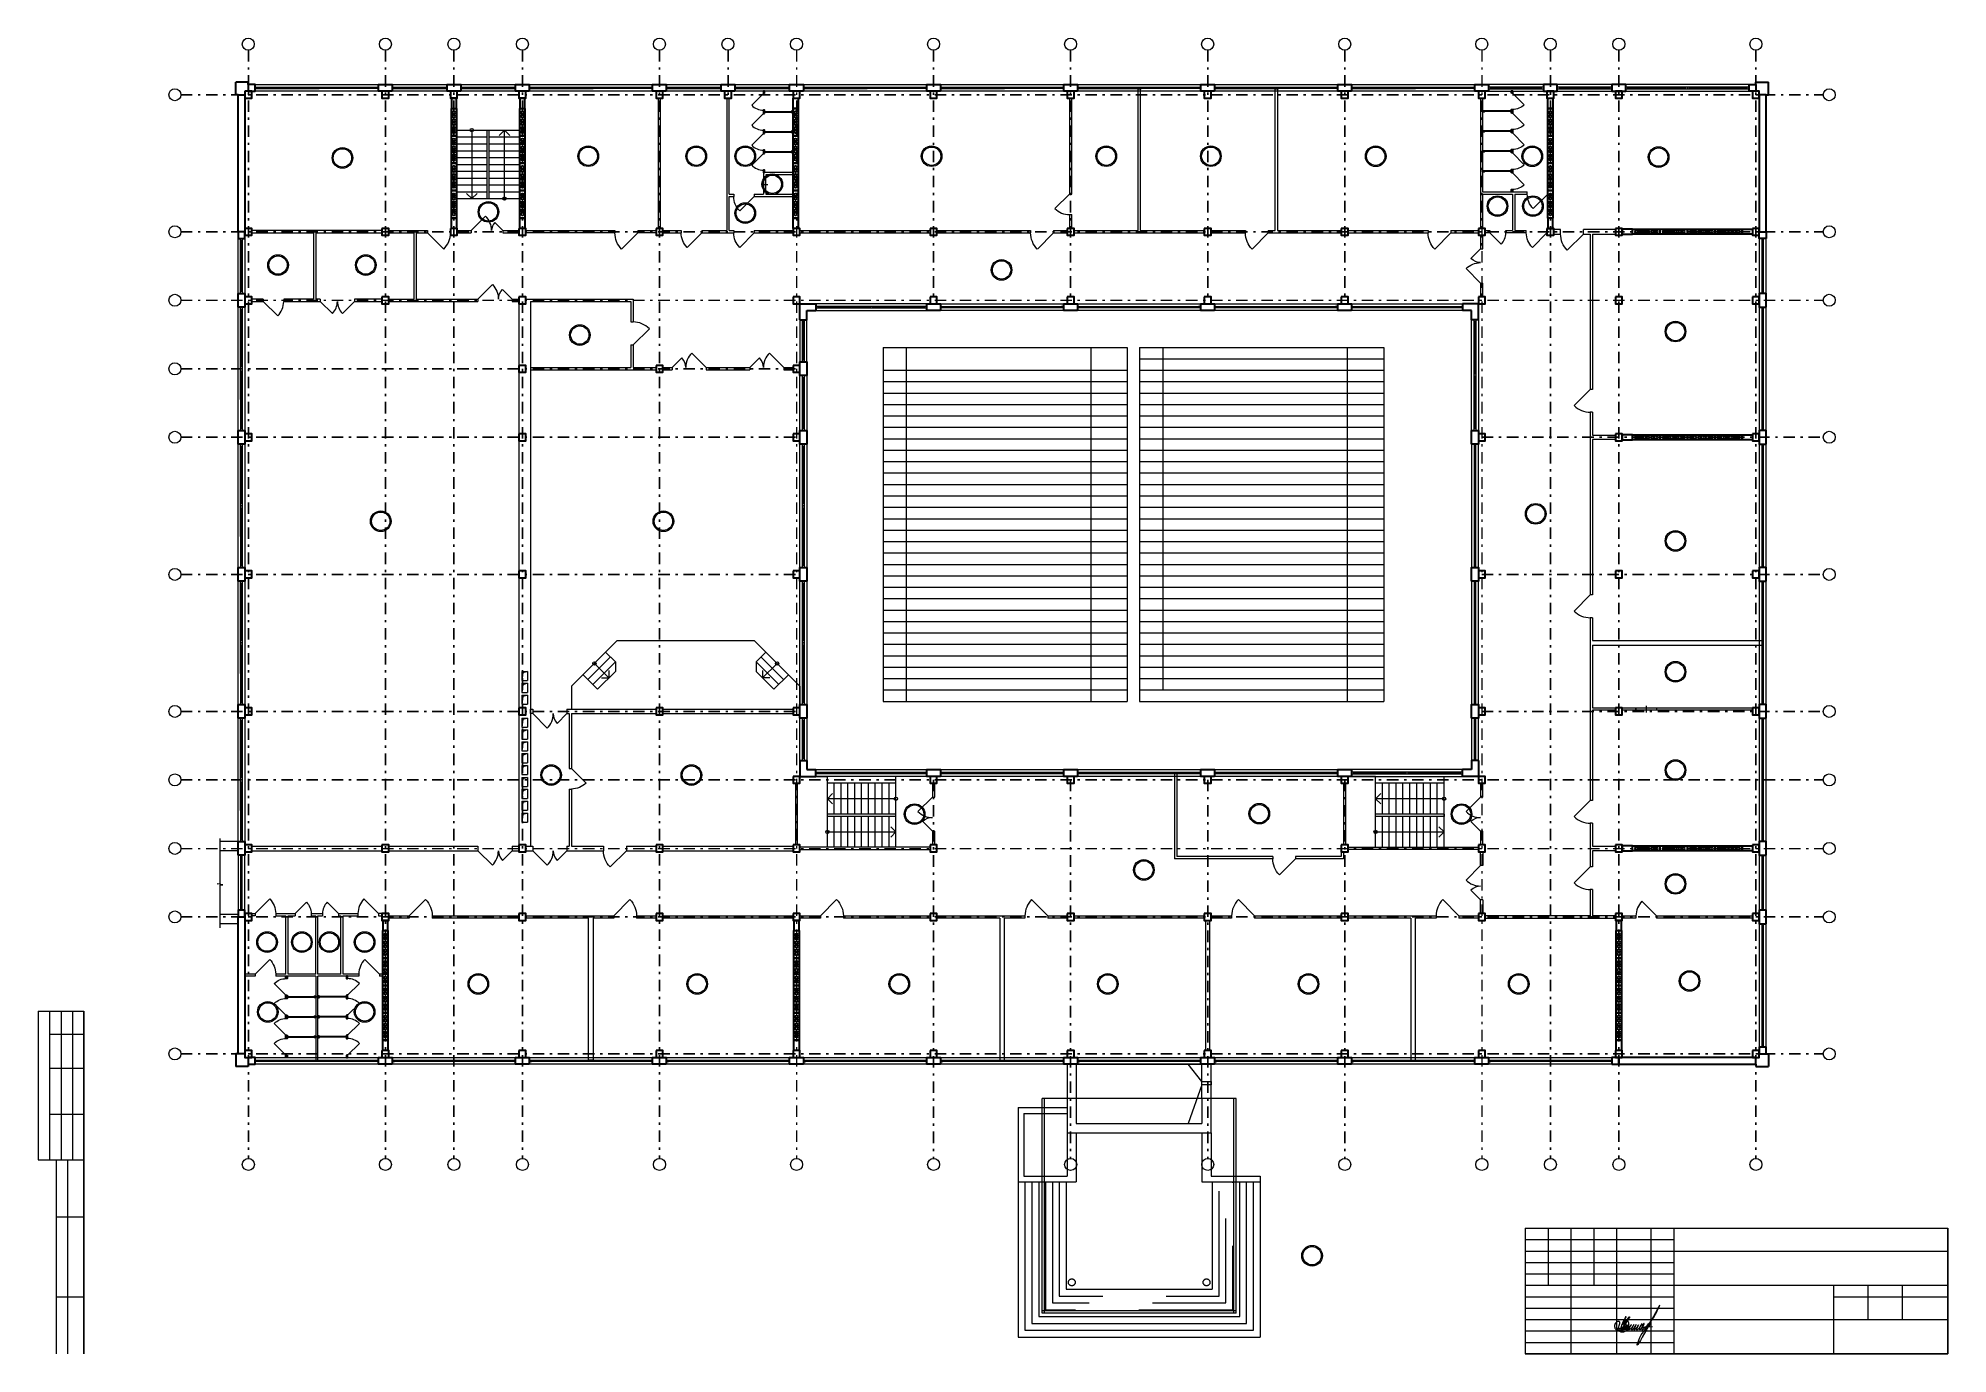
# Model space of a CAD drawing. Header units: metres. Extents: x 0.2 to 83.8, y 0.6 to 58.2.
import ezdxf

# ---------------------------------------------------------------- set-up
doc = ezdxf.new("R2010")
doc.units = ezdxf.units.M
doc.header["$MEASUREMENT"] = 0
doc.linetypes.add('( Dashdot )', pattern=[1.001, 0.5, -0.25, 0.001, -0.25])
doc.linetypes.add('DGN Style 3', pattern=[9.681301, 6.915215, -2.766086])
doc.layers.add('Level 63', color=7, linetype='Continuous', lineweight=0)

msp = doc.modelspace()

# ---------------------------------------------------------------- linework, layer by layer
at = {"color": 1, "linetype": '( Dashdot )'}
for p, q in [((9.375, 57.688), (9.375, 9.164)), ((15.375, 57.688), (15.375, 9.164)), ((18.375, 57.688), (18.375, 9.164)), ((21.375, 57.688), (21.375, 9.164)), ((27.375, 57.688), (27.375, 9.164)), ((30.375, 57.688), (30.375, 55.588)), ((39.375, 57.688), (39.375, 46.738)), ((45.375, 57.688), (45.375, 46.738)), ((51.375, 57.688), (51.375, 46.738)), ((57.375, 57.688), (57.375, 46.738)), ((66.375, 57.688), (66.375, 9.164)), ((69.375, 57.688), (69.375, 9.164)), ((75.375, 57.688), (75.375, 9.164)), ((6.423, 55.738), (78.323, 55.738)), ((6.423, 49.738), (78.323, 49.738)), ((6.423, 43.738), (33.375, 43.738)), ((6.423, 40.738), (33.375, 40.738)), ((63.375, 40.738), (78.323, 40.738)), ((6.423, 34.738), (33.375, 34.738)), ((63.375, 34.738), (78.323, 34.738)), ((6.423, 28.738), (33.375, 28.738)), ((63.375, 28.738), (78.323, 28.738)), ((6.423, 25.738), (78.323, 25.738)), ((39.375, 25.738), (39.375, 9.164)), ((45.375, 25.738), (45.375, 9.164)), ((51.375, 25.738), (51.375, 9.164)), ((57.375, 25.738), (57.375, 9.164)), ((6.423, 19.738), (78.323, 19.738)), ((6.423, 13.738), (78.323, 13.738))]:
    msp.add_line(p, q, dxfattribs=at)
at = {"color": 1, "linetype": '( Dashdot )', "lineweight": 0}
for p, q in [((33.375, 57.688), (33.375, 9.164)), ((63.375, 57.688), (63.375, 9.164)), ((6.423, 46.738), (78.323, 46.738)), ((6.423, 22.738), (78.323, 22.738))]:
    msp.add_line(p, q, dxfattribs=at)
at = {"color": 7, "linetype": 'Continuous', "lineweight": 30}
for p, q in [((9.373, 56.288), (8.823, 56.288)), ((8.823, 55.738), (8.823, 56.288)), ((9.373, 56.188), (9.373, 56.288)), ((8.923, 55.738), (8.823, 55.738)), ((33.823, 46.288), (34.223, 46.288)), ((34.223, 46.588), (34.223, 46.288)), ((62.523, 46.588), (62.523, 46.288)), ((62.923, 46.288), (62.523, 46.288)), ((33.823, 26.188), (34.223, 26.188)), ((34.223, 25.888), (34.223, 26.188)), ((62.523, 25.888), (62.523, 26.188)), ((62.923, 26.188), (62.523, 26.188)), ((8.923, 13.738), (8.823, 13.738)), ((8.823, 13.738), (8.823, 13.188)), ((75.823, 13.738), (75.923, 13.738)), ((75.923, 13.738), (75.923, 13.188)), ((9.373, 13.188), (8.823, 13.188)), ((9.373, 13.288), (9.373, 13.188)), ((75.373, 13.288), (75.373, 13.188)), ((75.373, 13.188), (75.923, 13.188))]:
    msp.add_line(p, q, dxfattribs=at)
at = {"color": 7, "linetype": 'Continuous', "lineweight": 0}
for p, q in [((9.773, 56.038), (12.273, 56.038)), ((12.473, 56.038), (14.973, 56.04)), ((15.773, 56.038), (17.973, 56.038)), ((18.773, 56.038), (20.973, 56.038)), ((21.773, 56.038), (24.273, 56.038)), ((24.473, 56.038), (26.973, 56.04)), ((27.773, 56.038), (29.973, 56.038)), ((30.773, 56.038), (32.973, 56.038)), ((33.773, 56.038), (36.273, 56.038)), ((36.473, 56.038), (38.973, 56.04)), ((39.773, 56.038), (42.273, 56.038)), ((42.473, 56.038), (44.973, 56.04)), ((45.773, 56.038), (48.273, 56.038)), ((48.473, 56.038), (50.973, 56.04)), ((51.773, 56.038), (54.273, 56.038)), ((54.473, 56.038), (56.973, 56.04)), ((57.773, 56.038), (60.273, 56.038)), ((60.473, 56.038), (62.973, 56.04)), ((18.483, 53.888), (19.833, 53.888)), ((18.483, 53.588), (19.833, 53.588)), ((19.158, 54.188), (19.158, 51.188)), ((19.913, 53.888), (21.263, 53.888)), ((19.913, 53.588), (21.263, 53.588)), ((20.361, 53.96), (20.588, 54.188)), ((20.588, 51.188), (20.588, 54.188)), ((20.816, 53.96), (20.588, 54.188)), ((18.483, 53.288), (19.833, 53.288)), ((18.483, 52.988), (19.833, 52.988)), ((18.483, 52.688), (19.833, 52.688)), ((19.913, 53.288), (21.263, 53.288)), ((19.913, 52.988), (21.263, 52.988)), ((19.913, 52.688), (21.263, 52.688)), ((18.483, 52.388), (19.833, 52.388)), ((18.483, 52.088), (19.833, 52.088)), ((19.913, 52.388), (21.263, 52.388)), ((19.913, 52.088), (21.263, 52.088)), ((18.483, 51.788), (19.833, 51.788)), ((18.483, 51.488), (19.833, 51.488)), ((18.931, 51.415), (19.158, 51.188)), ((19.386, 51.415), (19.158, 51.188)), ((19.913, 51.788), (21.263, 51.788)), ((19.913, 51.488), (21.263, 51.488)), ((31.823, 51.813), (32.123, 51.813)), ((9.073, 47.138), (9.073, 49.338)), ((9.073, 46.338), (9.073, 43.838)), ((39.773, 46.438), (42.273, 46.438)), ((42.473, 46.438), (44.973, 46.44)), ((45.773, 46.438), (48.273, 46.438)), ((48.473, 46.438), (50.973, 46.44)), ((51.773, 46.438), (54.273, 46.438)), ((54.473, 46.438), (56.973, 46.44)), ((57.773, 46.438), (60.048, 46.438)), ((60.148, 46.438), (62.423, 46.438)), ((33.673, 44.138), (33.673, 45.788)), ((63.073, 43.513), (63.073, 45.788)), ((9.073, 43.638), (9.076, 41.138)), ((48.392, 44.176), (59.078, 44.176)), ((48.392, 43.676), (59.078, 43.676)), ((33.673, 41.138), (33.673, 43.338)), ((37.164, 43.176), (47.85, 43.176)), ((37.164, 42.676), (47.85, 42.676)), ((48.392, 43.176), (59.078, 43.176)), ((48.392, 42.676), (59.078, 42.676)), ((63.073, 41.138), (63.073, 43.413)), ((37.164, 42.176), (47.85, 42.176)), ((48.392, 42.176), (59.078, 42.176)), ((37.164, 41.676), (47.85, 41.676)), ((37.164, 41.176), (47.85, 41.176)), ((48.392, 41.676), (59.078, 41.676)), ((48.392, 41.176), (59.078, 41.176)), ((9.073, 40.338), (9.073, 37.838)), ((33.673, 40.338), (33.673, 37.838)), ((37.164, 40.676), (47.85, 40.676)), ((37.164, 40.176), (47.85, 40.176)), ((48.392, 40.676), (59.078, 40.676)), ((48.392, 40.176), (59.078, 40.176)), ((37.164, 39.676), (47.85, 39.676)), ((48.392, 39.676), (59.078, 39.676)), ((37.164, 39.176), (47.85, 39.176)), ((37.164, 38.676), (47.85, 38.676)), ((48.392, 39.176), (59.078, 39.176)), ((48.392, 38.676), (59.078, 38.676)), ((9.073, 37.638), (9.076, 35.138)), ((33.673, 37.638), (33.676, 35.138)), ((37.164, 38.176), (47.85, 38.176)), ((37.164, 37.676), (47.85, 37.676)), ((48.392, 38.176), (59.078, 38.176)), ((48.392, 37.676), (59.078, 37.676)), ((37.164, 37.176), (47.85, 37.176)), ((48.392, 37.176), (59.078, 37.176)), ((37.164, 36.676), (47.85, 36.676)), ((37.164, 36.176), (47.85, 36.176)), ((48.392, 36.676), (59.078, 36.676)), ((48.392, 36.176), (59.078, 36.176)), ((37.164, 35.676), (47.85, 35.676)), ((37.164, 35.176), (47.85, 35.176)), ((48.392, 35.676), (59.078, 35.676)), ((48.392, 35.176), (59.078, 35.176)), ((9.073, 34.338), (9.073, 31.838)), ((33.673, 34.338), (33.673, 31.838)), ((37.164, 34.676), (47.85, 34.676)), ((48.392, 34.676), (59.078, 34.676)), ((37.164, 34.176), (47.85, 34.176)), ((37.164, 33.676), (47.85, 33.676)), ((48.392, 34.176), (59.078, 34.176)), ((48.392, 33.676), (59.078, 33.676)), ((37.164, 33.176), (47.85, 33.176)), ((37.164, 32.676), (47.85, 32.676)), ((48.392, 33.176), (59.078, 33.176)), ((48.392, 32.676), (59.078, 32.676)), ((23.523, 29.838), (25.523, 31.838)), ((25.523, 31.838), (31.523, 31.838)), ((33.523, 29.838), (31.523, 31.838)), ((37.164, 32.176), (47.85, 32.176)), ((48.392, 32.176), (59.078, 32.176)), ((9.073, 31.638), (9.076, 29.138)), ((24.241, 30.13), (25.231, 31.12)), ((25.018, 31.333), (25.443, 30.908)), ((32.029, 31.333), (31.604, 30.908)), ((32.806, 30.13), (31.816, 31.12)), ((33.673, 31.638), (33.676, 29.138)), ((37.164, 31.676), (47.85, 31.676)), ((37.164, 31.176), (47.85, 31.176)), ((48.392, 31.676), (59.078, 31.676)), ((48.392, 31.176), (59.078, 31.176)), ((24.029, 30.343), (24.665, 29.706)), ((24.453, 29.918), (25.443, 30.908)), ((24.523, 30.838), (25.16, 30.201)), ((24.665, 29.706), (25.443, 30.484)), ((24.839, 30.201), (25.16, 30.201)), ((25.16, 30.522), (25.16, 30.201)), ((25.443, 30.908), (25.443, 30.484)), ((32.594, 29.918), (31.604, 30.908)), ((31.604, 30.908), (31.604, 30.484)), ((32.382, 29.706), (31.604, 30.484)), ((32.523, 30.838), (31.887, 30.201)), ((33.018, 30.343), (32.382, 29.706)), ((37.164, 30.676), (47.85, 30.676)), ((37.164, 30.176), (47.85, 30.176)), ((48.392, 30.676), (59.078, 30.676)), ((48.392, 30.176), (59.078, 30.176)), ((23.523, 29.838), (23.523, 28.838)), ((33.523, 29.838), (33.523, 28.888)), ((37.164, 29.676), (47.85, 29.676)), ((37.164, 29.676), (47.85, 29.676)), ((70.573, 28.988), (70.573, 28.688)), ((9.073, 28.338), (9.073, 25.838)), ((33.673, 26.688), (33.673, 28.338)), ((63.073, 26.688), (63.073, 28.338)), ((36.598, 26.038), (34.323, 26.038)), ((38.973, 26.038), (36.698, 26.038)), ((42.273, 26.038), (39.774, 26.035)), ((44.973, 26.038), (42.473, 26.038)), ((48.273, 26.038), (45.774, 26.035)), ((50.973, 26.038), (48.473, 26.038)), ((54.273, 26.038), (51.774, 26.035)), ((56.973, 26.038), (54.473, 26.038)), ((9.073, 25.638), (9.076, 23.138)), ((34.951, 25.14), (34.723, 24.913)), ((35.023, 24.238), (35.023, 25.588)), ((35.323, 24.238), (35.323, 25.588)), ((35.623, 24.238), (35.623, 25.588)), ((35.923, 24.238), (35.923, 25.588)), ((36.223, 24.238), (36.223, 25.588)), ((36.523, 24.238), (36.523, 25.588)), ((36.823, 24.238), (36.823, 25.588)), ((37.123, 24.238), (37.123, 25.588)), ((37.423, 24.238), (37.423, 25.588)), ((58.951, 25.14), (58.723, 24.913)), ((59.023, 24.238), (59.023, 25.588)), ((59.323, 24.238), (59.323, 25.588)), ((59.623, 24.238), (59.623, 25.588)), ((59.923, 24.238), (59.923, 25.588)), ((60.223, 24.238), (60.223, 25.588)), ((60.523, 24.238), (60.523, 25.588)), ((60.823, 24.238), (60.823, 25.588)), ((61.123, 24.238), (61.123, 25.588)), ((61.423, 24.238), (61.423, 25.588)), ((37.723, 24.913), (34.723, 24.913)), ((34.951, 24.685), (34.723, 24.913)), ((61.723, 24.913), (58.723, 24.913)), ((58.951, 24.685), (58.723, 24.913)), ((34.723, 23.463), (37.723, 23.463)), ((35.023, 22.788), (35.023, 24.138)), ((35.323, 22.788), (35.323, 24.138)), ((35.623, 22.788), (35.623, 24.138)), ((35.923, 22.788), (35.923, 24.138)), ((36.223, 22.788), (36.223, 24.138)), ((36.523, 22.788), (36.523, 24.138)), ((36.823, 22.788), (36.823, 24.138)), ((37.123, 22.788), (37.123, 24.138)), ((37.423, 22.788), (37.423, 24.138)), ((37.496, 23.69), (37.723, 23.463)), ((37.496, 23.235), (37.723, 23.463)), ((58.723, 23.463), (61.723, 23.463)), ((59.023, 22.788), (59.023, 24.138)), ((59.323, 22.788), (59.323, 24.138)), ((59.623, 22.788), (59.623, 24.138)), ((59.923, 22.788), (59.923, 24.138)), ((60.223, 22.788), (60.223, 24.138)), ((60.523, 22.788), (60.523, 24.138)), ((60.823, 22.788), (60.823, 24.138)), ((61.123, 22.788), (61.123, 24.138)), ((61.423, 22.788), (61.423, 24.138)), ((61.496, 23.69), (61.723, 23.463)), ((61.496, 23.235), (61.723, 23.463)), ((18.273, 13.438), (15.774, 13.435)), ((20.973, 13.438), (18.473, 13.438)), ((24.273, 13.438), (21.774, 13.435)), ((26.973, 13.438), (24.473, 13.438)), ((30.273, 13.438), (27.774, 13.435)), ((32.973, 13.438), (30.473, 13.438)), ((36.273, 13.438), (33.774, 13.435)), ((38.973, 13.438), (36.473, 13.438)), ((42.273, 13.438), (39.774, 13.435)), ((44.973, 13.438), (42.473, 13.438)), ((48.273, 13.438), (45.774, 13.435)), ((50.973, 13.438), (48.473, 13.438)), ((54.273, 13.438), (51.774, 13.435)), ((56.973, 13.438), (54.473, 13.438)), ((60.273, 13.438), (57.774, 13.435)), ((62.973, 13.438), (60.473, 13.438)), ((66.273, 13.438), (63.774, 13.435)), ((68.973, 13.438), (66.473, 13.438)), ((43.075, 11.388), (43.075, 1.338)), ((43.075, 11.388), (44.125, 11.388)), ((43.325, 11.138), (43.325, 8.388)), ((43.325, 11.138), (44.125, 11.138)), ((43.325, 8.388), (44.125, 8.388)), ((52.625, 8.388), (53.672, 8.388)), ((53.675, 8.388), (53.675, 1.338)), ((43.075, 8.138), (44.125, 8.138)), ((52.625, 8.138), (53.675, 8.138)), ((43.075, 1.338), (53.675, 1.338))]:
    msp.add_line(p, q, dxfattribs=at)
at = {"color": 7, "linetype": 'Continuous', "lineweight": 0, "extrusion": (0, 0, -1)}
for p, q in [((65.973, 56.038), (63.773, 56.038)), ((68.973, 56.038), (66.773, 56.038)), ((69.773, 56.038), (72.273, 56.038)), ((72.473, 56.038), (74.973, 56.035)), ((75.673, 47.138), (75.673, 49.338)), ((36.598, 46.438), (34.323, 46.438)), ((38.973, 46.438), (36.698, 46.438)), ((75.673, 46.338), (75.673, 43.838)), ((75.673, 43.638), (75.671, 41.138)), ((63.073, 40.338), (63.073, 37.838)), ((75.673, 40.338), (75.673, 37.838)), ((63.073, 37.638), (63.071, 35.138)), ((75.673, 37.638), (75.671, 35.138)), ((63.073, 34.338), (63.073, 31.838)), ((75.673, 34.338), (75.673, 31.838)), ((63.073, 31.638), (63.071, 29.138)), ((75.673, 31.638), (75.671, 29.138)), ((31.887, 30.522), (31.887, 30.201)), ((32.208, 30.201), (31.887, 30.201)), ((75.673, 28.338), (75.673, 25.838)), ((57.773, 26.038), (60.048, 26.038)), ((60.148, 26.038), (62.423, 26.038)), ((75.673, 25.638), (75.671, 23.138)), ((9.073, 22.338), (9.073, 20.138)), ((75.673, 22.338), (75.673, 20.138)), ((75.673, 19.338), (75.673, 16.838)), ((75.673, 16.638), (75.671, 14.138))]:
    msp.add_line(p, q, dxfattribs=at)
at = {"color": 7, "linetype": 'Continuous', "lineweight": 30, "extrusion": (0, 0, -1)}
for p, q in [((75.373, 56.188), (75.373, 56.288)), ((75.373, 56.288), (75.923, 56.288)), ((75.923, 55.738), (75.923, 56.288)), ((75.823, 55.738), (75.923, 55.738))]:
    msp.add_line(p, q, dxfattribs=at)
at = {"color": 252, "linetype": 'Continuous', "lineweight": 13}
for p, q in [((31.411, 55.275), (31.923, 55.788)), ((65.236, 55.3), (64.723, 55.813)), ((31.411, 54.4), (31.923, 54.913)), ((65.236, 54.425), (64.723, 54.938)), ((31.411, 53.525), (31.923, 54.038)), ((65.236, 53.55), (64.723, 54.063)), ((31.411, 52.65), (31.923, 53.163)), ((65.236, 52.675), (64.723, 53.188)), ((65.236, 51.8), (64.723, 52.313)), ((14.236, 16.825), (13.723, 16.313)), ((14.236, 15.95), (13.723, 15.438)), ((14.236, 15.075), (13.723, 14.563)), ((14.236, 14.2), (13.723, 13.688))]:
    msp.add_line(p, q, dxfattribs=at)
at = {"color": 252, "linetype": 'Continuous', "lineweight": 30}
for p, q in [((31.973, 54.988), (33.173, 54.988)), ((64.673, 55.013), (63.473, 55.013)), ((31.973, 54.113), (33.173, 54.113)), ((64.673, 54.138), (63.473, 54.138)), ((31.973, 53.238), (33.173, 53.238)), ((64.673, 53.263), (63.473, 53.263)), ((64.673, 52.388), (63.473, 52.388)), ((13.673, 16.238), (12.473, 16.238)), ((13.673, 15.363), (12.473, 15.363)), ((13.673, 14.488), (12.473, 14.488))]:
    msp.add_line(p, q, dxfattribs=at)
at = {"color": 7, "linetype": 'Continuous', "lineweight": 13}
for p, q in [((18.483, 54.188), (21.263, 54.188)), ((19.833, 51.188), (19.833, 54.188)), ((19.913, 51.188), (19.913, 54.188)), ((33.223, 52.338), (31.923, 52.338)), ((31.923, 52.338), (31.923, 52.138)), ((32.023, 52.138), (31.923, 52.138)), ((33.223, 52.238), (32.023, 52.238)), ((32.023, 52.238), (32.023, 52.138)), ((18.483, 51.188), (21.263, 51.188)), ((30.423, 51.388), (30.623, 51.388)), ((30.423, 51.288), (30.623, 51.288)), ((30.623, 51.388), (30.623, 51.288)), ((31.523, 51.388), (31.523, 51.288)), ((31.523, 51.388), (31.923, 51.388)), ((31.523, 51.288), (33.223, 51.288)), ((31.923, 51.488), (32.023, 51.488)), ((31.923, 51.488), (31.923, 51.388)), ((32.023, 51.488), (32.023, 51.388)), ((32.023, 51.388), (33.223, 51.388)), ((45.323, 51.388), (44.687, 50.751)), ((45.323, 51.388), (45.423, 51.388)), ((63.423, 51.488), (65.363, 51.488)), ((63.423, 51.388), (64.723, 51.388)), ((64.723, 51.388), (64.723, 49.788)), ((64.823, 51.388), (64.823, 49.788)), ((64.823, 51.388), (65.363, 51.388)), ((65.363, 51.388), (65.363, 51.488)), ((66.263, 51.388), (66.263, 51.488)), ((45.323, 50.488), (45.423, 50.488)), ((12.223, 49.688), (12.223, 46.788)), ((12.323, 49.688), (12.323, 46.788)), ((15.523, 49.788), (17.223, 49.788)), ((15.523, 49.688), (16.623, 49.688)), ((16.623, 49.688), (16.623, 46.788)), ((16.723, 49.688), (17.223, 49.688)), ((16.723, 49.688), (16.723, 46.788)), ((17.223, 49.788), (17.223, 49.688)), ((18.223, 49.788), (18.223, 49.688)), ((18.523, 49.788), (19.123, 49.788)), ((18.523, 49.688), (19.123, 49.688)), ((19.123, 49.788), (19.123, 49.688)), ((20.523, 49.788), (20.523, 49.688)), ((20.523, 49.788), (21.223, 49.788)), ((20.523, 49.688), (21.223, 49.688)), ((25.423, 49.788), (25.423, 49.688)), ((26.423, 49.788), (26.423, 49.688)), ((27.523, 49.788), (28.323, 49.788)), ((27.523, 49.688), (28.323, 49.688)), ((28.323, 49.788), (28.323, 49.688)), ((29.223, 49.788), (29.223, 49.688)), ((29.223, 49.788), (30.323, 49.788)), ((29.223, 49.688), (30.623, 49.688)), ((30.423, 49.788), (30.623, 49.788)), ((30.623, 49.788), (30.623, 49.688)), ((31.523, 49.788), (31.523, 49.688)), ((31.523, 49.788), (33.223, 49.788)), ((31.523, 49.688), (33.223, 49.688)), ((33.523, 49.788), (39.223, 49.788)), ((33.523, 49.688), (39.223, 49.688)), ((39.523, 49.788), (43.623, 49.788)), ((39.523, 49.688), (43.623, 49.688)), ((43.623, 49.788), (43.623, 49.688)), ((44.623, 49.788), (45.223, 49.788)), ((44.623, 49.788), (44.623, 49.688)), ((44.623, 49.688), (45.223, 49.688)), ((45.523, 49.788), (46.123, 49.788)), ((45.523, 49.688), (46.123, 49.688)), ((46.123, 49.788), (48.323, 49.788)), ((46.123, 49.688), (51.223, 49.688)), ((48.423, 49.788), (51.223, 49.788)), ((51.523, 49.788), (53.023, 49.788)), ((51.523, 49.688), (53.023, 49.688)), ((53.023, 49.788), (53.023, 49.688)), ((54.023, 49.788), (54.023, 49.688)), ((54.023, 49.788), (54.323, 49.788)), ((54.023, 49.688), (57.223, 49.688)), ((54.423, 49.788), (57.223, 49.788)), ((57.523, 49.788), (61.023, 49.788)), ((57.523, 49.688), (61.023, 49.688)), ((61.023, 49.788), (61.023, 49.688)), ((62.023, 49.788), (62.023, 49.688)), ((62.023, 49.788), (63.223, 49.788)), ((62.023, 49.688), (63.223, 49.688)), ((63.523, 49.688), (63.523, 49.788)), ((63.723, 49.688), (64.218, 49.193)), ((64.423, 49.688), (64.423, 49.788)), ((64.423, 49.788), (64.723, 49.788)), ((65.323, 49.688), (64.423, 49.688)), ((64.823, 49.788), (65.323, 49.788)), ((65.323, 49.688), (65.323, 49.788)), ((66.223, 49.688), (66.223, 49.788)), ((66.823, 49.638), (66.823, 49.838)), ((67.823, 49.638), (67.823, 49.838)), ((68.123, 49.638), (68.123, 42.838)), ((68.223, 49.638), (68.223, 42.838)), ((63.323, 48.988), (63.423, 48.988)), ((63.323, 47.488), (63.423, 47.488)), ((10.023, 46.788), (10.023, 46.688)), ((10.023, 46.688), (10.66, 46.051)), ((10.923, 46.788), (10.923, 46.688)), ((12.523, 46.788), (12.523, 46.688)), ((12.523, 46.688), (13.054, 46.157)), ((14.023, 46.688), (13.493, 46.157)), ((14.023, 46.788), (14.023, 46.688)), ((15.523, 46.788), (16.623, 46.788)), ((15.523, 46.688), (19.423, 46.688)), ((16.723, 46.788), (19.423, 46.788)), ((19.423, 46.788), (19.423, 46.688)), ((20.923, 46.788), (20.923, 46.688)), ((20.923, 46.788), (21.223, 46.788)), ((20.923, 46.688), (21.223, 46.688)), ((21.223, 46.688), (21.223, 22.588)), ((21.523, 46.788), (26.223, 46.788)), ((21.723, 46.688), (21.723, 22.838)), ((21.723, 46.688), (26.123, 46.688)), ((26.123, 46.688), (26.123, 45.788)), ((26.223, 46.788), (26.223, 45.788)), ((26.123, 45.788), (26.223, 45.788)), ((26.123, 44.788), (26.123, 43.788)), ((26.123, 44.788), (26.223, 44.788)), ((26.223, 44.788), (26.223, 43.788)), ((29.423, 43.788), (28.787, 44.424)), ((32.823, 43.788), (32.187, 44.424)), ((37.164, 44.676), (47.85, 44.676)), ((37.164, 44.676), (37.164, 29.176)), ((38.178, 44.676), (38.178, 43.676)), ((46.251, 44.676), (46.251, 43.676)), ((47.85, 44.676), (47.85, 29.176)), ((48.392, 44.676), (48.392, 29.176)), ((48.392, 44.676), (59.078, 44.676)), ((49.405, 44.676), (49.405, 29.676)), ((57.479, 44.676), (57.479, 29.176)), ((59.078, 44.676), (59.078, 29.176)), ((21.723, 43.788), (26.123, 43.788)), ((21.723, 43.688), (27.223, 43.688)), ((26.223, 43.788), (27.223, 43.788)), ((27.523, 43.788), (27.923, 43.788)), ((27.523, 43.688), (27.923, 43.688)), ((27.923, 43.788), (28.348, 44.212)), ((27.923, 43.788), (27.923, 43.688)), ((29.423, 43.788), (29.423, 43.688)), ((29.423, 43.788), (31.323, 43.788)), ((29.423, 43.688), (31.323, 43.688)), ((31.323, 43.788), (31.748, 44.212)), ((31.323, 43.788), (31.323, 43.688)), ((32.823, 43.788), (32.823, 43.688)), ((32.823, 43.788), (33.223, 43.788)), ((32.823, 43.688), (33.223, 43.688)), ((37.164, 43.676), (47.85, 43.676)), ((38.178, 43.676), (38.178, 29.176)), ((46.251, 43.676), (46.251, 29.176)), ((68.223, 42.838), (68.123, 42.838)), ((68.223, 41.838), (68.123, 41.838)), ((68.123, 41.838), (68.123, 33.838)), ((68.223, 41.838), (68.223, 40.838)), ((68.223, 40.638), (68.223, 33.838)), ((68.223, 33.838), (68.123, 33.838)), ((68.223, 32.838), (68.123, 32.838)), ((68.123, 32.838), (68.123, 24.838)), ((68.223, 32.838), (68.223, 31.838)), ((68.223, 31.838), (75.638, 31.838)), ((68.223, 31.638), (68.223, 28.888)), ((68.223, 31.638), (75.638, 31.638)), ((21.343, 30.488), (21.603, 30.488)), ((21.343, 30.488), (21.343, 30.088)), ((21.603, 30.488), (21.603, 30.088)), ((21.343, 30.088), (21.603, 30.088)), ((21.343, 29.968), (21.603, 29.968)), ((21.343, 29.968), (21.343, 29.568)), ((21.343, 29.568), (21.603, 29.568)), ((21.343, 29.448), (21.603, 29.448)), ((21.343, 29.448), (21.343, 29.048)), ((21.603, 29.968), (21.603, 29.568)), ((21.603, 29.448), (21.603, 29.048)), ((21.343, 29.048), (21.603, 29.048)), ((21.343, 28.448), (21.603, 28.448)), ((21.343, 28.448), (21.343, 28.048)), ((21.603, 28.448), (21.603, 28.048)), ((21.823, 28.638), (22.46, 28.001)), ((23.323, 28.638), (22.899, 28.213)), ((23.323, 28.838), (27.223, 28.838)), ((23.323, 28.838), (23.323, 28.638)), ((23.323, 28.638), (23.423, 28.638)), ((23.423, 28.638), (23.423, 26.238)), ((23.523, 28.638), (27.223, 28.638)), ((23.523, 28.638), (23.523, 26.238)), ((27.523, 28.838), (33.223, 28.838)), ((27.523, 28.638), (33.223, 28.638)), ((37.164, 29.176), (47.85, 29.176)), ((68.223, 28.788), (68.223, 24.838)), ((70.123, 28.888), (70.123, 28.788)), ((71.023, 28.888), (71.023, 28.788)), ((21.343, 28.048), (21.603, 28.048)), ((21.343, 27.928), (21.603, 27.928)), ((21.343, 27.928), (21.343, 27.528)), ((21.603, 27.928), (21.603, 27.528)), ((21.343, 27.528), (21.603, 27.528)), ((21.343, 27.408), (21.603, 27.408)), ((21.343, 27.408), (21.343, 27.008)), ((21.343, 27.008), (21.603, 27.008)), ((21.343, 26.888), (21.603, 26.888)), ((21.343, 26.888), (21.343, 26.488)), ((21.603, 27.408), (21.603, 27.008)), ((21.603, 26.888), (21.603, 26.488)), ((21.343, 26.488), (21.603, 26.488)), ((21.343, 26.368), (21.603, 26.368)), ((21.343, 26.368), (21.343, 25.968)), ((21.343, 25.968), (21.603, 25.968)), ((21.603, 26.368), (21.603, 25.968)), ((23.423, 26.238), (23.523, 26.238)), ((21.343, 25.848), (21.603, 25.848)), ((21.343, 25.848), (21.343, 25.448)), ((21.343, 25.448), (21.603, 25.448)), ((21.343, 25.328), (21.603, 25.328)), ((21.343, 25.328), (21.343, 24.928)), ((21.603, 25.848), (21.603, 25.448)), ((21.603, 25.328), (21.603, 24.928)), ((23.423, 25.338), (23.523, 25.338)), ((23.423, 25.338), (23.423, 22.838)), ((23.523, 25.338), (23.523, 22.838)), ((34.223, 25.888), (34.723, 25.888)), ((34.723, 25.588), (34.723, 25.888)), ((34.723, 22.808), (34.723, 25.588)), ((37.723, 22.788), (37.723, 25.888)), ((39.073, 25.888), (37.723, 25.888)), ((58.723, 25.888), (57.673, 25.888)), ((58.723, 22.788), (58.723, 25.888)), ((61.723, 22.788), (61.723, 25.888)), ((61.723, 25.888), (62.523, 25.888)), ((21.343, 24.928), (21.603, 24.928)), ((21.343, 24.808), (21.603, 24.808)), ((21.343, 24.808), (21.343, 24.408)), ((21.343, 24.408), (21.603, 24.408)), ((21.343, 24.288), (21.603, 24.288)), ((21.343, 24.288), (21.343, 23.888)), ((21.603, 24.808), (21.603, 24.408)), ((21.603, 24.288), (21.603, 23.888)), ((39.323, 24.988), (38.687, 24.351)), ((39.323, 24.988), (39.423, 24.988)), ((63.323, 24.988), (62.687, 24.351)), ((63.423, 24.988), (63.323, 24.988)), ((68.223, 24.838), (68.123, 24.838)), ((21.343, 23.888), (21.603, 23.888)), ((37.723, 24.238), (34.723, 24.238)), ((39.323, 23.488), (38.899, 23.912)), ((39.323, 23.488), (39.423, 23.488)), ((61.723, 24.238), (58.723, 24.238)), ((61.723, 24.238), (61.723, 24.138)), ((63.323, 23.488), (62.899, 23.912)), ((63.423, 23.488), (63.323, 23.488)), ((68.223, 23.838), (68.123, 23.838)), ((68.123, 23.838), (68.123, 21.938)), ((68.223, 23.838), (68.223, 22.838)), ((8.923, 23.038), (8.138, 23.038)), ((8.923, 22.638), (8.138, 22.638)), ((9.523, 22.838), (15.223, 22.838)), ((9.523, 22.638), (15.223, 22.638)), ((15.523, 22.838), (19.423, 22.838)), ((15.523, 22.638), (19.423, 22.638)), ((19.423, 22.838), (19.423, 22.638)), ((19.423, 22.638), (20.06, 22.001)), ((20.923, 22.638), (20.499, 22.213)), ((20.923, 22.838), (20.923, 22.638)), ((20.923, 22.838), (21.223, 22.838)), ((20.923, 22.638), (21.223, 22.638)), ((21.523, 22.838), (21.823, 22.838)), ((21.523, 22.638), (21.823, 22.638)), ((21.823, 22.838), (21.823, 22.638)), ((21.823, 22.638), (22.46, 22.001)), ((23.323, 22.638), (22.899, 22.213)), ((23.323, 22.838), (23.323, 22.638)), ((23.323, 22.838), (23.423, 22.838)), ((23.323, 22.638), (24.923, 22.638)), ((23.523, 22.838), (24.923, 22.838)), ((24.923, 22.838), (24.923, 22.638)), ((25.923, 22.838), (25.923, 22.638)), ((25.923, 22.838), (27.223, 22.838)), ((25.923, 22.638), (27.223, 22.638)), ((27.523, 22.838), (33.223, 22.838)), ((27.523, 22.638), (33.223, 22.638)), ((57.223, 22.588), (57.223, 22.388)), ((57.323, 22.588), (57.323, 22.288)), ((68.223, 22.638), (68.223, 21.938)), ((54.223, 22.388), (54.223, 22.288)), ((55.223, 22.388), (55.223, 22.288)), ((63.323, 21.988), (62.687, 21.351)), ((63.423, 21.988), (63.323, 21.988)), ((68.223, 21.938), (68.123, 21.938)), ((63.323, 20.488), (62.899, 20.912)), ((68.223, 20.938), (68.123, 20.938)), ((68.123, 20.938), (68.123, 19.788)), ((68.223, 20.938), (68.223, 19.788)), ((13.323, 19.888), (12.829, 20.383)), ((15.073, 19.888), (14.437, 20.524)), ((63.423, 20.488), (63.323, 20.488)), ((71.023, 19.788), (70.387, 20.424)), ((8.923, 19.838), (8.138, 19.838)), ((8.923, 19.438), (8.138, 19.438)), ((10.573, 19.888), (11.423, 19.888)), ((10.573, 19.888), (10.573, 19.788)), ((10.573, 19.788), (11.023, 19.788)), ((11.023, 17.238), (11.023, 19.788)), ((11.123, 17.238), (11.123, 19.788)), ((11.123, 19.788), (11.423, 19.788)), ((11.423, 19.888), (11.423, 19.788)), ((12.123, 19.888), (12.623, 19.888)), ((12.123, 19.888), (12.123, 19.788)), ((12.123, 19.788), (12.323, 19.788)), ((12.323, 17.238), (12.323, 19.788)), ((12.423, 19.788), (12.623, 19.788)), ((12.423, 17.238), (12.423, 19.788)), ((12.623, 19.888), (12.623, 19.788)), ((13.323, 19.888), (14.173, 19.888)), ((13.323, 19.888), (13.323, 19.788)), ((13.323, 19.788), (13.423, 19.788)), ((13.423, 17.238), (13.423, 19.788)), ((13.523, 17.238), (13.523, 19.788)), ((13.523, 19.788), (14.173, 19.788)), ((14.173, 19.888), (14.173, 19.788)), ((16.423, 19.788), (16.423, 19.688)), ((17.423, 19.788), (17.423, 19.688)), ((25.373, 19.788), (25.373, 19.688)), ((26.373, 19.788), (26.373, 19.688)), ((34.423, 19.788), (34.423, 19.688)), ((35.423, 19.788), (35.423, 19.688)), ((43.373, 19.788), (43.373, 19.688)), ((44.373, 19.788), (44.373, 19.688)), ((52.423, 19.788), (52.423, 19.688)), ((53.423, 19.788), (53.423, 19.688)), ((61.373, 19.788), (61.373, 19.688)), ((62.373, 19.788), (62.373, 19.688)), ((70.123, 19.788), (70.123, 19.688)), ((71.023, 19.788), (71.023, 19.688)), ((15.113, 17.238), (14.477, 17.874)), ((9.673, 17.238), (9.223, 17.238)), ((9.673, 17.138), (9.223, 17.138)), ((9.673, 17.238), (9.673, 17.138)), ((10.573, 17.238), (10.573, 17.138)), ((11.023, 17.238), (10.573, 17.238)), ((12.323, 17.138), (10.573, 17.138)), ((12.323, 17.238), (11.123, 17.238)), ((13.423, 17.238), (12.423, 17.238)), ((14.213, 17.138), (12.423, 17.138)), ((14.213, 17.238), (13.523, 17.238)), ((14.213, 17.238), (14.213, 17.138)), ((15.263, 17.238), (15.113, 17.238)), ((15.113, 17.238), (15.113, 17.138)), ((15.263, 17.138), (15.113, 17.138)), ((45.223, 13.288), (45.223, 11.788)), ((45.623, 13.288), (45.623, 11.788)), ((45.623, 13.288), (51.123, 13.288)), ((51.123, 12.538), (50.521, 13.288)), ((51.123, 11.788), (51.123, 13.288)), ((51.523, 11.788), (51.523, 13.288)), ((44.125, 2.388), (44.125, 11.788)), ((52.625, 11.788), (44.125, 11.788)), ((44.225, 2.388), (44.225, 11.788)), ((45.623, 11.788), (45.623, 10.688)), ((51.123, 12.388), (50.521, 10.688)), ((51.123, 11.788), (51.123, 10.688)), ((52.525, 2.388), (52.525, 11.788)), ((52.625, 2.388), (52.625, 11.788)), ((45.623, 10.688), (51.123, 10.688)), ((52.625, 2.488), (44.125, 2.488)), ((52.625, 2.388), (44.125, 2.388))]:
    msp.add_line(p, q, dxfattribs=at)
at = {"color": 7, "linetype": 'Continuous', "lineweight": 13, "extrusion": (0, 0, -1)}
for p, q in [((31.523, 51.288), (30.887, 50.651)), ((66.263, 51.388), (65.627, 50.751)), ((29.223, 49.688), (28.587, 49.051)), ((31.523, 49.688), (30.887, 49.051)), ((66.223, 49.688), (65.587, 49.051)), ((63.323, 48.988), (62.899, 48.563)), ((63.323, 47.488), (62.687, 48.124)), ((19.423, 46.788), (20.06, 47.424)), ((20.923, 46.788), (20.499, 47.212)), ((23.523, 26.238), (24.16, 25.601)), ((9.673, 19.888), (10.31, 20.524)), ((11.423, 19.888), (11.918, 20.383)), ((9.673, 17.238), (10.31, 17.874))]:
    msp.add_line(p, q, dxfattribs=at)
at = {"color": 7, "lineweight": 13}
for p, q in [((19.123, 49.788), (19.76, 50.424)), ((17.223, 49.688), (17.931, 48.98)), ((20.523, 49.788), (20.17, 50.141)), ((26.223, 44.788), (26.931, 45.495)), ((68.123, 42.838), (67.416, 42.13)), ((68.123, 33.838), (67.416, 33.13)), ((48.392, 29.676), (59.078, 29.676)), ((48.392, 29.176), (59.078, 29.176)), ((68.123, 24.838), (67.416, 24.13)), ((68.123, 21.938), (67.416, 21.23)), ((44.373, 19.788), (43.666, 20.495)), ((53.423, 19.788), (52.716, 20.495)), ((62.373, 19.788), (61.666, 20.495))]:
    msp.add_line(p, q, dxfattribs=at)
at = {"color": 7, "lineweight": 13, "extrusion": (0, 0, -1)}
for p, q in [((26.423, 49.688), (25.716, 48.98)), ((44.623, 49.688), (43.916, 48.98)), ((54.023, 49.688), (53.316, 48.98)), ((62.023, 49.688), (61.316, 48.98)), ((67.823, 49.638), (67.116, 48.93)), ((25.923, 22.638), (25.216, 21.93)), ((55.223, 22.288), (54.516, 21.58)), ((16.423, 19.788), (17.131, 20.495)), ((25.373, 19.788), (26.081, 20.495)), ((34.423, 19.788), (35.131, 20.495))]:
    msp.add_line(p, q, dxfattribs=at)
at = {"color": 252, "linetype": 'Continuous', "lineweight": 13, "extrusion": (0, 0, -1)}
for p, q in [((10.511, 16.825), (11.023, 16.313)), ((10.511, 15.95), (11.023, 15.438)), ((10.511, 15.075), (11.023, 14.563)), ((10.511, 14.2), (11.023, 13.688))]:
    msp.add_line(p, q, dxfattribs=at)
at = {"color": 252, "linetype": 'Continuous', "lineweight": 30, "extrusion": (0, 0, -1)}
for p, q in [((11.073, 16.238), (12.273, 16.238)), ((11.073, 15.363), (12.273, 15.363)), ((11.073, 14.488), (12.273, 14.488))]:
    msp.add_line(p, q, dxfattribs=at)
for p, q in [((2.175, 15.609), (2.175, 0.609)), ((83.775, 0.609), (83.775, 6.109)), ((65.275, 0.609), (83.775, 0.609))]:
    msp.add_line(p, q)
at = {"color": 7, "linetype": 'DGN Style 3', "lineweight": 0}
for p, q in [((45.223, 11.788), (45.223, 10.288)), ((51.523, 10.288), (51.523, 11.788)), ((44.125, 11.388), (45.223, 11.388)), ((44.125, 11.138), (45.223, 11.138)), ((45.223, 10.288), (45.223, 8.388)), ((45.223, 10.288), (45.623, 10.288)), ((45.623, 10.288), (45.623, 8.138)), ((45.623, 10.288), (51.123, 10.288)), ((51.123, 10.288), (51.123, 8.138)), ((51.123, 10.288), (51.523, 10.288)), ((51.523, 10.288), (51.523, 8.388)), ((44.125, 8.388), (45.223, 8.388)), ((51.523, 8.388), (52.625, 8.388)), ((44.125, 8.138), (45.623, 8.138)), ((45.175, 8.138), (45.175, 3.438)), ((51.123, 8.138), (52.625, 8.138)), ((51.575, 8.138), (51.575, 3.438)), ((45.175, 3.438), (51.575, 3.438))]:
    msp.add_line(p, q, dxfattribs=at)
at = {"color": 7, "linetype": 'Continuous', "lineweight": 30, "flags": 128}
for points in [[(9.373, 55.888), (9.673, 55.888), (9.673, 56.188), (9.373, 56.188), (9.373, 55.888)], [(15.673, 55.888), (15.073, 55.888), (15.073, 56.188), (15.673, 56.188), (15.673, 55.888)], [(18.673, 55.888), (18.073, 55.888), (18.073, 56.188), (18.673, 56.188), (18.673, 55.888)], [(21.673, 55.888), (21.073, 55.888), (21.073, 56.188), (21.673, 56.188), (21.673, 55.888)], [(27.673, 55.888), (27.073, 55.888), (27.073, 56.188), (27.673, 56.188), (27.673, 55.888)], [(30.673, 55.888), (30.073, 55.888), (30.073, 56.188), (30.673, 56.188), (30.673, 55.888)], [(33.673, 55.888), (33.073, 55.888), (33.073, 56.188), (33.673, 56.188), (33.673, 55.888)], [(39.673, 55.888), (39.073, 55.888), (39.073, 56.188), (39.673, 56.188), (39.673, 55.888)], [(45.673, 55.888), (45.073, 55.888), (45.073, 56.188), (45.673, 56.188), (45.673, 55.888)], [(51.673, 55.888), (51.073, 55.888), (51.073, 56.188), (51.673, 56.188), (51.673, 55.888)], [(57.673, 55.888), (57.073, 55.888), (57.073, 56.188), (57.673, 56.188), (57.673, 55.888)], [(63.673, 55.888), (63.073, 55.888), (63.073, 56.188), (63.673, 56.188), (63.673, 55.888)], [(66.673, 56.188), (66.073, 56.188), (66.073, 55.888), (66.673, 55.888), (66.673, 56.188)], [(69.673, 56.188), (69.073, 56.188), (69.073, 55.888), (69.673, 55.888), (69.673, 56.188)], [(75.373, 55.888), (75.073, 55.888), (75.073, 56.188), (75.373, 56.188), (75.373, 55.888)], [(8.923, 49.738), (8.923, 55.738), (9.223, 55.738), (9.223, 49.738), (8.923, 49.738)], [(9.223, 55.888), (9.223, 55.588), (9.523, 55.588), (9.523, 55.888), (9.223, 55.888)], [(15.223, 55.888), (15.223, 55.588), (15.523, 55.588), (15.523, 55.888), (15.223, 55.888)], [(18.223, 55.888), (18.223, 55.588), (18.523, 55.588), (18.523, 55.888), (18.223, 55.888)], [(18.263, 55.138), (18.483, 55.138), (18.483, 55.588), (18.263, 55.588), (18.263, 55.138)], [(21.223, 55.888), (21.223, 55.588), (21.523, 55.588), (21.523, 55.888), (21.223, 55.888)], [(21.263, 55.138), (21.483, 55.138), (21.483, 55.588), (21.263, 55.588), (21.263, 55.138)], [(27.223, 55.888), (27.223, 55.588), (27.523, 55.588), (27.523, 55.888), (27.223, 55.888)], [(30.223, 55.888), (30.223, 55.588), (30.523, 55.588), (30.523, 55.888), (30.223, 55.888)], [(33.223, 55.888), (33.223, 55.588), (33.523, 55.588), (33.523, 55.888), (33.223, 55.888)], [(33.223, 55.588), (33.443, 55.588), (33.443, 55.138), (33.223, 55.138), (33.223, 55.588)], [(39.223, 55.888), (39.223, 55.588), (39.523, 55.588), (39.523, 55.888), (39.223, 55.888)], [(45.223, 55.888), (45.223, 55.588), (45.523, 55.588), (45.523, 55.888), (45.223, 55.888)], [(51.223, 55.888), (51.223, 55.588), (51.523, 55.588), (51.523, 55.888), (51.223, 55.888)], [(57.223, 55.888), (57.223, 55.588), (57.523, 55.588), (57.523, 55.888), (57.223, 55.888)], [(63.223, 55.888), (63.223, 55.588), (63.523, 55.588), (63.523, 55.888), (63.223, 55.888)], [(66.223, 55.888), (66.223, 55.588), (66.523, 55.588), (66.523, 55.888), (66.223, 55.888)], [(66.483, 55.138), (66.263, 55.138), (66.263, 55.588), (66.483, 55.588), (66.483, 55.138)], [(69.223, 55.888), (69.223, 55.588), (69.523, 55.588), (69.523, 55.888), (69.223, 55.888)], [(75.223, 55.888), (75.223, 55.588), (75.523, 55.588), (75.523, 55.888), (75.223, 55.888)], [(75.823, 49.738), (75.823, 55.738), (75.523, 55.738), (75.523, 49.738), (75.823, 49.738)], [(18.263, 53.938), (18.263, 55.138), (18.483, 55.138), (18.483, 53.938), (18.263, 53.938)], [(21.263, 53.938), (21.263, 55.138), (21.483, 55.138), (21.483, 53.938), (21.263, 53.938)], [(33.223, 53.938), (33.223, 55.138), (33.443, 55.138), (33.443, 53.938), (33.223, 53.938)], [(66.483, 55.138), (66.483, 53.938), (66.263, 53.938), (66.263, 55.138), (66.483, 55.138)], [(18.263, 52.738), (18.263, 53.938), (18.483, 53.938), (18.483, 52.738), (18.263, 52.738)], [(21.263, 52.738), (21.263, 53.938), (21.483, 53.938), (21.483, 52.738), (21.263, 52.738)], [(33.223, 52.738), (33.223, 53.938), (33.443, 53.938), (33.443, 52.738), (33.223, 52.738)], [(66.483, 53.938), (66.483, 52.738), (66.263, 52.738), (66.263, 53.938), (66.483, 53.938)], [(18.263, 51.538), (18.263, 52.738), (18.483, 52.738), (18.483, 51.538), (18.263, 51.538)], [(21.263, 51.538), (21.263, 52.738), (21.483, 52.738), (21.483, 51.538), (21.263, 51.538)], [(33.223, 51.538), (33.223, 52.738), (33.443, 52.738), (33.443, 51.538), (33.223, 51.538)], [(66.483, 52.738), (66.483, 51.538), (66.263, 51.538), (66.263, 52.738), (66.483, 52.738)], [(18.263, 50.338), (18.263, 51.538), (18.483, 51.538), (18.483, 50.338), (18.263, 50.338)], [(21.263, 50.338), (21.263, 51.538), (21.483, 51.538), (21.483, 50.338), (21.263, 50.338)], [(33.223, 50.338), (33.223, 51.538), (33.443, 51.538), (33.443, 50.338), (33.223, 50.338)], [(66.483, 51.538), (66.483, 50.338), (66.263, 50.338), (66.263, 51.538), (66.483, 51.538)], [(18.263, 50.338), (18.483, 50.338), (18.483, 49.888), (18.263, 49.888), (18.263, 50.338)], [(21.263, 50.338), (21.483, 50.338), (21.483, 49.888), (21.263, 49.888), (21.263, 50.338)], [(33.223, 50.338), (33.443, 50.338), (33.443, 49.888), (33.223, 49.888), (33.223, 50.338)], [(66.483, 50.338), (66.263, 50.338), (66.263, 49.888), (66.483, 49.888), (66.483, 50.338)], [(8.923, 49.438), (9.223, 49.438), (9.223, 49.738), (8.923, 49.738), (8.923, 49.438)], [(9.223, 49.888), (9.223, 49.588), (9.523, 49.588), (9.523, 49.888), (9.223, 49.888)], [(15.223, 49.888), (15.223, 49.588), (15.523, 49.588), (15.523, 49.888), (15.223, 49.888)], [(18.223, 49.888), (18.223, 49.588), (18.523, 49.588), (18.523, 49.888), (18.223, 49.888)], [(21.223, 49.888), (21.223, 49.588), (21.523, 49.588), (21.523, 49.888), (21.223, 49.888)], [(27.223, 49.888), (27.223, 49.588), (27.523, 49.588), (27.523, 49.888), (27.223, 49.888)], [(33.223, 49.888), (33.223, 49.588), (33.523, 49.588), (33.523, 49.888), (33.223, 49.888)], [(39.223, 49.888), (39.223, 49.588), (39.523, 49.588), (39.523, 49.888), (39.223, 49.888)], [(45.223, 49.888), (45.223, 49.588), (45.523, 49.588), (45.523, 49.888), (45.223, 49.888)], [(51.223, 49.888), (51.223, 49.588), (51.523, 49.588), (51.523, 49.888), (51.223, 49.888)], [(57.223, 49.888), (57.223, 49.588), (57.523, 49.588), (57.523, 49.888), (57.223, 49.888)], [(63.223, 49.888), (63.223, 49.588), (63.523, 49.588), (63.523, 49.888), (63.223, 49.888)], [(66.223, 49.888), (66.223, 49.588), (66.523, 49.588), (66.523, 49.888), (66.223, 49.888)], [(69.223, 49.888), (69.223, 49.588), (69.523, 49.588), (69.523, 49.888), (69.223, 49.888)], [(69.973, 49.628), (69.973, 49.848), (69.523, 49.848), (69.523, 49.628), (69.973, 49.628)], [(71.173, 49.628), (69.973, 49.628), (69.973, 49.848), (71.173, 49.848), (71.173, 49.628)], [(72.373, 49.628), (71.173, 49.628), (71.173, 49.848), (72.373, 49.848), (72.373, 49.628)], [(73.573, 49.628), (72.373, 49.628), (72.373, 49.848), (73.573, 49.848), (73.573, 49.628)], [(74.773, 49.628), (73.573, 49.628), (73.573, 49.848), (74.773, 49.848), (74.773, 49.628)], [(74.773, 49.628), (74.773, 49.848), (75.223, 49.848), (75.223, 49.628), (74.773, 49.628)], [(75.223, 49.888), (75.223, 49.588), (75.523, 49.588), (75.523, 49.888), (75.223, 49.888)], [(75.823, 49.438), (75.523, 49.438), (75.523, 49.738), (75.823, 49.738), (75.823, 49.438)], [(8.923, 46.438), (8.923, 47.038), (9.223, 47.038), (9.223, 46.438), (8.923, 46.438)], [(9.223, 46.888), (9.223, 46.588), (9.523, 46.588), (9.523, 46.888), (9.223, 46.888)], [(15.223, 46.888), (15.223, 46.588), (15.523, 46.588), (15.523, 46.888), (15.223, 46.888)], [(21.223, 46.888), (21.223, 46.588), (21.523, 46.588), (21.523, 46.888), (21.223, 46.888)], [(33.223, 46.888), (33.223, 46.588), (33.523, 46.588), (33.523, 46.888), (33.223, 46.888)], [(39.223, 46.888), (39.223, 46.588), (39.523, 46.588), (39.523, 46.888), (39.223, 46.888)], [(45.223, 46.888), (45.223, 46.588), (45.523, 46.588), (45.523, 46.888), (45.223, 46.888)], [(51.223, 46.888), (51.223, 46.588), (51.523, 46.588), (51.523, 46.888), (51.223, 46.888)], [(57.223, 46.888), (57.223, 46.588), (57.523, 46.588), (57.523, 46.888), (57.223, 46.888)], [(63.223, 46.888), (63.223, 46.588), (63.523, 46.588), (63.523, 46.888), (63.223, 46.888)], [(69.223, 46.888), (69.223, 46.588), (69.523, 46.588), (69.523, 46.888), (69.223, 46.888)], [(75.223, 46.888), (75.223, 46.588), (75.523, 46.588), (75.523, 46.888), (75.223, 46.888)], [(75.823, 46.438), (75.823, 47.038), (75.523, 47.038), (75.523, 46.438), (75.823, 46.438)], [(39.673, 46.288), (39.073, 46.288), (39.073, 46.588), (39.673, 46.588), (39.673, 46.288)], [(45.673, 46.288), (45.073, 46.288), (45.073, 46.588), (45.673, 46.588), (45.673, 46.288)], [(51.673, 46.288), (51.073, 46.288), (51.073, 46.588), (51.673, 46.588), (51.673, 46.288)], [(57.673, 46.288), (57.073, 46.288), (57.073, 46.588), (57.673, 46.588), (57.673, 46.288)], [(21.223, 43.888), (21.223, 43.588), (21.523, 43.588), (21.523, 43.888), (21.223, 43.888)], [(27.223, 43.888), (27.223, 43.588), (27.523, 43.588), (27.523, 43.888), (27.223, 43.888)], [(33.223, 43.888), (33.223, 43.588), (33.523, 43.588), (33.523, 43.888), (33.223, 43.888)], [(33.523, 43.438), (33.523, 44.038), (33.823, 44.038), (33.823, 43.438), (33.523, 43.438)], [(8.923, 40.438), (8.923, 41.038), (9.223, 41.038), (9.223, 40.438), (8.923, 40.438)], [(33.523, 40.438), (33.523, 41.038), (33.823, 41.038), (33.823, 40.438), (33.523, 40.438)], [(62.923, 40.438), (62.923, 41.038), (63.223, 41.038), (63.223, 40.438), (62.923, 40.438)], [(75.823, 40.438), (75.823, 41.038), (75.523, 41.038), (75.523, 40.438), (75.823, 40.438)], [(9.223, 40.888), (9.223, 40.588), (9.523, 40.588), (9.523, 40.888), (9.223, 40.888)], [(21.223, 40.888), (21.223, 40.588), (21.523, 40.588), (21.523, 40.888), (21.223, 40.888)], [(33.223, 40.888), (33.223, 40.588), (33.523, 40.588), (33.523, 40.888), (33.223, 40.888)], [(63.223, 40.888), (63.223, 40.588), (63.523, 40.588), (63.523, 40.888), (63.223, 40.888)], [(69.223, 40.888), (69.223, 40.588), (69.523, 40.588), (69.523, 40.888), (69.223, 40.888)], [(69.973, 40.628), (69.973, 40.848), (69.523, 40.848), (69.523, 40.628), (69.973, 40.628)], [(71.173, 40.628), (69.973, 40.628), (69.973, 40.848), (71.173, 40.848), (71.173, 40.628)], [(72.373, 40.628), (71.173, 40.628), (71.173, 40.848), (72.373, 40.848), (72.373, 40.628)], [(73.573, 40.628), (72.373, 40.628), (72.373, 40.848), (73.573, 40.848), (73.573, 40.628)], [(74.773, 40.628), (73.573, 40.628), (73.573, 40.848), (74.773, 40.848), (74.773, 40.628)], [(74.773, 40.628), (74.773, 40.848), (75.223, 40.848), (75.223, 40.628), (74.773, 40.628)], [(75.223, 40.888), (75.223, 40.588), (75.523, 40.588), (75.523, 40.888), (75.223, 40.888)], [(8.923, 34.438), (8.923, 35.038), (9.223, 35.038), (9.223, 34.438), (8.923, 34.438)], [(9.223, 34.888), (9.223, 34.588), (9.523, 34.588), (9.523, 34.888), (9.223, 34.888)], [(21.223, 34.888), (21.223, 34.588), (21.523, 34.588), (21.523, 34.888), (21.223, 34.888)], [(33.223, 34.888), (33.223, 34.588), (33.523, 34.588), (33.523, 34.888), (33.223, 34.888)], [(33.523, 34.438), (33.523, 35.038), (33.823, 35.038), (33.823, 34.438), (33.523, 34.438)], [(62.923, 34.438), (62.923, 35.038), (63.223, 35.038), (63.223, 34.438), (62.923, 34.438)], [(63.223, 34.888), (63.223, 34.588), (63.523, 34.588), (63.523, 34.888), (63.223, 34.888)], [(69.223, 34.888), (69.223, 34.588), (69.523, 34.588), (69.523, 34.888), (69.223, 34.888)], [(75.223, 34.888), (75.223, 34.588), (75.523, 34.588), (75.523, 34.888), (75.223, 34.888)], [(75.823, 34.438), (75.823, 35.038), (75.523, 35.038), (75.523, 34.438), (75.823, 34.438)], [(8.923, 28.438), (8.923, 29.038), (9.223, 29.038), (9.223, 28.438), (8.923, 28.438)], [(9.223, 28.888), (9.223, 28.588), (9.523, 28.588), (9.523, 28.888), (9.223, 28.888)], [(21.223, 28.888), (21.223, 28.588), (21.523, 28.588), (21.523, 28.888), (21.223, 28.888)], [(27.223, 28.888), (27.223, 28.588), (27.523, 28.588), (27.523, 28.888), (27.223, 28.888)], [(33.223, 28.888), (33.223, 28.588), (33.523, 28.588), (33.523, 28.888), (33.223, 28.888)], [(33.523, 28.438), (33.523, 29.038), (33.823, 29.038), (33.823, 28.438), (33.523, 28.438)], [(62.923, 28.438), (62.923, 29.038), (63.223, 29.038), (63.223, 28.438), (62.923, 28.438)], [(63.223, 28.888), (63.223, 28.588), (63.523, 28.588), (63.523, 28.888), (63.223, 28.888)], [(69.223, 28.888), (69.223, 28.588), (69.523, 28.588), (69.523, 28.888), (69.223, 28.888)], [(75.223, 28.888), (75.223, 28.588), (75.523, 28.588), (75.523, 28.888), (75.223, 28.888)], [(75.823, 28.438), (75.823, 29.038), (75.523, 29.038), (75.523, 28.438), (75.823, 28.438)], [(39.673, 25.888), (39.073, 25.888), (39.073, 26.188), (39.673, 26.188), (39.673, 25.888)], [(45.673, 25.888), (45.073, 25.888), (45.073, 26.188), (45.673, 26.188), (45.673, 25.888)], [(51.673, 25.888), (51.073, 25.888), (51.073, 26.188), (51.673, 26.188), (51.673, 25.888)], [(57.673, 25.888), (57.073, 25.888), (57.073, 26.188), (57.673, 26.188), (57.673, 25.888)], [(33.223, 25.888), (33.223, 25.588), (33.523, 25.588), (33.523, 25.888), (33.223, 25.888)], [(39.223, 25.888), (39.223, 25.588), (39.523, 25.588), (39.523, 25.888), (39.223, 25.888)], [(45.223, 25.888), (45.223, 25.588), (45.523, 25.588), (45.523, 25.888), (45.223, 25.888)], [(51.223, 25.888), (51.223, 25.588), (51.523, 25.588), (51.523, 25.888), (51.223, 25.888)], [(57.223, 25.888), (57.223, 25.588), (57.523, 25.588), (57.523, 25.888), (57.223, 25.888)], [(63.223, 25.888), (63.223, 25.588), (63.523, 25.588), (63.523, 25.888), (63.223, 25.888)], [(8.923, 22.438), (8.923, 23.038), (9.223, 23.038), (9.223, 22.438), (8.923, 22.438)], [(9.223, 22.888), (9.223, 22.588), (9.523, 22.588), (9.523, 22.888), (9.223, 22.888)], [(15.223, 22.888), (15.223, 22.588), (15.523, 22.588), (15.523, 22.888), (15.223, 22.888)], [(21.223, 22.888), (21.223, 22.588), (21.523, 22.588), (21.523, 22.888), (21.223, 22.888)], [(27.223, 22.888), (27.223, 22.588), (27.523, 22.588), (27.523, 22.888), (27.223, 22.888)], [(33.223, 22.888), (33.223, 22.588), (33.523, 22.588), (33.523, 22.888), (33.223, 22.888)], [(39.223, 22.888), (39.223, 22.588), (39.523, 22.588), (39.523, 22.888), (39.223, 22.888)], [(57.223, 22.888), (57.223, 22.588), (57.523, 22.588), (57.523, 22.888), (57.223, 22.888)], [(63.223, 22.888), (63.223, 22.588), (63.523, 22.588), (63.523, 22.888), (63.223, 22.888)], [(69.223, 22.888), (69.223, 22.588), (69.523, 22.588), (69.523, 22.888), (69.223, 22.888)], [(69.973, 22.628), (69.973, 22.848), (69.523, 22.848), (69.523, 22.628), (69.973, 22.628)], [(71.173, 22.628), (69.973, 22.628), (69.973, 22.848), (71.173, 22.848), (71.173, 22.628)], [(72.373, 22.628), (71.173, 22.628), (71.173, 22.848), (72.373, 22.848), (72.373, 22.628)], [(73.573, 22.628), (72.373, 22.628), (72.373, 22.848), (73.573, 22.848), (73.573, 22.628)], [(74.773, 22.628), (73.573, 22.628), (73.573, 22.848), (74.773, 22.848), (74.773, 22.628)], [(74.773, 22.628), (74.773, 22.848), (75.223, 22.848), (75.223, 22.628), (74.773, 22.628)], [(75.223, 22.888), (75.223, 22.588), (75.523, 22.588), (75.523, 22.888), (75.223, 22.888)], [(75.823, 22.438), (75.823, 23.038), (75.523, 23.038), (75.523, 22.438), (75.823, 22.438)], [(8.923, 19.738), (9.223, 19.738), (9.223, 20.038), (8.923, 20.038), (8.923, 19.738)], [(8.923, 13.738), (8.923, 19.738), (9.223, 19.738), (9.223, 13.738), (8.923, 13.738)], [(9.223, 19.888), (9.223, 19.588), (9.523, 19.588), (9.523, 19.888), (9.223, 19.888)], [(15.223, 19.888), (15.223, 19.588), (15.523, 19.588), (15.523, 19.888), (15.223, 19.888)], [(15.263, 19.138), (15.483, 19.138), (15.483, 19.588), (15.263, 19.588), (15.263, 19.138)], [(21.223, 19.888), (21.223, 19.588), (21.523, 19.588), (21.523, 19.888), (21.223, 19.888)], [(27.223, 19.888), (27.223, 19.588), (27.523, 19.588), (27.523, 19.888), (27.223, 19.888)], [(33.223, 19.888), (33.223, 19.588), (33.523, 19.588), (33.523, 19.888), (33.223, 19.888)], [(33.263, 19.138), (33.483, 19.138), (33.483, 19.588), (33.263, 19.588), (33.263, 19.138)], [(39.223, 19.888), (39.223, 19.588), (39.523, 19.588), (39.523, 19.888), (39.223, 19.888)], [(45.223, 19.888), (45.223, 19.588), (45.523, 19.588), (45.523, 19.888), (45.223, 19.888)], [(51.223, 19.888), (51.223, 19.588), (51.523, 19.588), (51.523, 19.888), (51.223, 19.888)], [(57.223, 19.888), (57.223, 19.588), (57.523, 19.588), (57.523, 19.888), (57.223, 19.888)], [(63.223, 19.888), (63.223, 19.588), (63.523, 19.588), (63.523, 19.888), (63.223, 19.888)], [(69.223, 19.888), (69.223, 19.588), (69.523, 19.588), (69.523, 19.888), (69.223, 19.888)], [(69.263, 19.138), (69.483, 19.138), (69.483, 19.588), (69.263, 19.588), (69.263, 19.138)], [(75.223, 19.888), (75.223, 19.588), (75.523, 19.588), (75.523, 19.888), (75.223, 19.888)], [(75.823, 19.438), (75.823, 20.038), (75.523, 20.038), (75.523, 19.438), (75.823, 19.438)], [(15.263, 17.938), (15.263, 19.138), (15.483, 19.138), (15.483, 17.938), (15.263, 17.938)], [(33.263, 17.938), (33.263, 19.138), (33.483, 19.138), (33.483, 17.938), (33.263, 17.938)], [(69.263, 17.938), (69.263, 19.138), (69.483, 19.138), (69.483, 17.938), (69.263, 17.938)], [(15.263, 16.738), (15.263, 17.938), (15.483, 17.938), (15.483, 16.738), (15.263, 16.738)], [(33.263, 16.738), (33.263, 17.938), (33.483, 17.938), (33.483, 16.738), (33.263, 16.738)], [(69.263, 16.738), (69.263, 17.938), (69.483, 17.938), (69.483, 16.738), (69.263, 16.738)], [(15.263, 15.538), (15.263, 16.738), (15.483, 16.738), (15.483, 15.538), (15.263, 15.538)], [(33.263, 15.538), (33.263, 16.738), (33.483, 16.738), (33.483, 15.538), (33.263, 15.538)], [(69.263, 15.538), (69.263, 16.738), (69.483, 16.738), (69.483, 15.538), (69.263, 15.538)], [(15.263, 14.338), (15.263, 15.538), (15.483, 15.538), (15.483, 14.338), (15.263, 14.338)], [(33.263, 14.338), (33.263, 15.538), (33.483, 15.538), (33.483, 14.338), (33.263, 14.338)], [(69.263, 14.338), (69.263, 15.538), (69.483, 15.538), (69.483, 14.338), (69.263, 14.338)], [(15.263, 14.338), (15.483, 14.338), (15.483, 13.888), (15.263, 13.888), (15.263, 14.338)], [(33.263, 14.338), (33.483, 14.338), (33.483, 13.888), (33.263, 13.888), (33.263, 14.338)], [(69.263, 14.338), (69.483, 14.338), (69.483, 13.888), (69.263, 13.888), (69.263, 14.338)], [(9.223, 13.888), (9.223, 13.588), (9.523, 13.588), (9.523, 13.888), (9.223, 13.888)], [(9.373, 13.288), (9.673, 13.288), (9.673, 13.588), (9.373, 13.588), (9.373, 13.288)], [(15.673, 13.288), (15.073, 13.288), (15.073, 13.588), (15.673, 13.588), (15.673, 13.288)], [(15.223, 13.888), (15.223, 13.588), (15.523, 13.588), (15.523, 13.888), (15.223, 13.888)], [(21.673, 13.288), (21.073, 13.288), (21.073, 13.588), (21.673, 13.588), (21.673, 13.288)], [(21.223, 13.888), (21.223, 13.588), (21.523, 13.588), (21.523, 13.888), (21.223, 13.888)], [(27.673, 13.288), (27.073, 13.288), (27.073, 13.588), (27.673, 13.588), (27.673, 13.288)], [(27.223, 13.888), (27.223, 13.588), (27.523, 13.588), (27.523, 13.888), (27.223, 13.888)], [(33.673, 13.288), (33.073, 13.288), (33.073, 13.588), (33.673, 13.588), (33.673, 13.288)], [(33.223, 13.888), (33.223, 13.588), (33.523, 13.588), (33.523, 13.888), (33.223, 13.888)], [(39.673, 13.288), (39.073, 13.288), (39.073, 13.588), (39.673, 13.588), (39.673, 13.288)], [(39.223, 13.888), (39.223, 13.588), (39.523, 13.588), (39.523, 13.888), (39.223, 13.888)], [(45.673, 13.288), (45.073, 13.288), (45.073, 13.588), (45.673, 13.588), (45.673, 13.288)], [(45.223, 13.888), (45.223, 13.588), (45.523, 13.588), (45.523, 13.888), (45.223, 13.888)], [(51.673, 13.288), (51.073, 13.288), (51.073, 13.588), (51.673, 13.588), (51.673, 13.288)], [(51.223, 13.888), (51.223, 13.588), (51.523, 13.588), (51.523, 13.888), (51.223, 13.888)], [(57.673, 13.288), (57.073, 13.288), (57.073, 13.588), (57.673, 13.588), (57.673, 13.288)], [(57.223, 13.888), (57.223, 13.588), (57.523, 13.588), (57.523, 13.888), (57.223, 13.888)], [(63.673, 13.288), (63.073, 13.288), (63.073, 13.588), (63.673, 13.588), (63.673, 13.288)], [(63.223, 13.888), (63.223, 13.588), (63.523, 13.588), (63.523, 13.888), (63.223, 13.888)], [(69.073, 13.288), (69.373, 13.288), (69.373, 13.588), (69.073, 13.588), (69.073, 13.288)], [(69.223, 13.888), (69.223, 13.588), (69.523, 13.588), (69.523, 13.888), (69.223, 13.888)], [(75.373, 13.588), (69.373, 13.588), (69.373, 13.288), (75.373, 13.288), (75.373, 13.588)], [(75.223, 13.888), (75.223, 13.588), (75.523, 13.588), (75.523, 13.888), (75.223, 13.888)], [(75.523, 13.738), (75.823, 13.738), (75.823, 14.038), (75.523, 14.038), (75.523, 13.738)]]:
    msp.add_lwpolyline(points, close=True, dxfattribs=at)
at = {"color": 7, "linetype": 'Continuous', "lineweight": 0, "flags": 128}
for points in [[(15.073, 55.888), (9.673, 55.888), (9.673, 56.188), (15.073, 56.188), (15.073, 55.888)], [(12.273, 56.003), (9.773, 56.003), (9.773, 56.073), (12.273, 56.073), (12.273, 56.003)], [(14.973, 56.005), (12.473, 56.003), (12.473, 56.073), (14.973, 56.075), (14.973, 56.005)], [(15.673, 56.188), (18.073, 56.188), (18.073, 55.888), (15.673, 55.888), (15.673, 56.188)], [(15.773, 56.073), (17.973, 56.073), (17.973, 56.003), (15.773, 56.003), (15.773, 56.073)], [(18.673, 56.188), (21.073, 56.188), (21.073, 55.888), (18.673, 55.888), (18.673, 56.188)], [(18.773, 56.073), (20.973, 56.073), (20.973, 56.003), (18.773, 56.003), (18.773, 56.073)], [(27.073, 55.888), (21.673, 55.888), (21.673, 56.188), (27.073, 56.188), (27.073, 55.888)], [(24.273, 56.003), (21.773, 56.003), (21.773, 56.073), (24.273, 56.073), (24.273, 56.003)], [(26.973, 56.005), (24.473, 56.003), (24.473, 56.073), (26.973, 56.075), (26.973, 56.005)], [(27.673, 56.188), (30.073, 56.188), (30.073, 55.888), (27.673, 55.888), (27.673, 56.188)], [(27.773, 56.073), (29.973, 56.073), (29.973, 56.003), (27.773, 56.003), (27.773, 56.073)], [(30.673, 56.188), (33.073, 56.188), (33.073, 55.888), (30.673, 55.888), (30.673, 56.188)], [(30.773, 56.073), (32.973, 56.073), (32.973, 56.003), (30.773, 56.003), (30.773, 56.073)], [(39.073, 55.888), (33.673, 55.888), (33.673, 56.188), (39.073, 56.188), (39.073, 55.888)], [(36.273, 56.003), (33.773, 56.003), (33.773, 56.073), (36.273, 56.073), (36.273, 56.003)], [(38.973, 56.005), (36.473, 56.003), (36.473, 56.073), (38.973, 56.075), (38.973, 56.005)], [(45.073, 55.888), (39.673, 55.888), (39.673, 56.188), (45.073, 56.188), (45.073, 55.888)], [(42.273, 56.003), (39.773, 56.003), (39.773, 56.073), (42.273, 56.073), (42.273, 56.003)], [(44.973, 56.005), (42.473, 56.003), (42.473, 56.073), (44.973, 56.075), (44.973, 56.005)], [(51.073, 55.888), (45.673, 55.888), (45.673, 56.188), (51.073, 56.188), (51.073, 55.888)], [(48.273, 56.003), (45.773, 56.003), (45.773, 56.073), (48.273, 56.073), (48.273, 56.003)], [(50.973, 56.005), (48.473, 56.003), (48.473, 56.073), (50.973, 56.075), (50.973, 56.005)], [(57.073, 55.888), (51.673, 55.888), (51.673, 56.188), (57.073, 56.188), (57.073, 55.888)], [(54.273, 56.003), (51.773, 56.003), (51.773, 56.073), (54.273, 56.073), (54.273, 56.003)], [(56.973, 56.005), (54.473, 56.003), (54.473, 56.073), (56.973, 56.075), (56.973, 56.005)], [(63.073, 55.888), (57.673, 55.888), (57.673, 56.188), (63.073, 56.188), (63.073, 55.888)], [(60.273, 56.003), (57.773, 56.003), (57.773, 56.073), (60.273, 56.073), (60.273, 56.003)], [(62.973, 56.005), (60.473, 56.003), (60.473, 56.073), (62.973, 56.075), (62.973, 56.005)], [(66.073, 56.188), (63.673, 56.188), (63.673, 55.888), (66.073, 55.888), (66.073, 56.188)], [(69.073, 56.188), (66.673, 56.188), (66.673, 55.888), (69.073, 55.888), (69.073, 56.188)], [(75.073, 56.188), (69.673, 56.188), (69.673, 55.888), (75.073, 55.888), (75.073, 56.188)], [(31.923, 52.138), (31.923, 51.488), (32.023, 51.488), (32.023, 52.138), (31.923, 52.138)], [(8.923, 47.038), (8.923, 49.438), (9.223, 49.438), (9.223, 47.038), (8.923, 47.038)], [(9.038, 47.138), (9.038, 49.338), (9.108, 49.338), (9.108, 47.138), (9.038, 47.138)], [(75.823, 47.038), (75.823, 49.438), (75.523, 49.438), (75.523, 47.038), (75.823, 47.038)], [(8.923, 41.038), (8.923, 46.438), (9.223, 46.438), (9.223, 41.038), (8.923, 41.038)], [(9.038, 43.838), (9.038, 46.338), (9.108, 46.338), (9.108, 43.838), (9.038, 43.838)], [(45.073, 46.288), (39.673, 46.288), (39.673, 46.588), (45.073, 46.588), (45.073, 46.288)], [(42.273, 46.403), (39.773, 46.403), (39.773, 46.473), (42.273, 46.473), (42.273, 46.403)], [(44.973, 46.405), (42.473, 46.403), (42.473, 46.473), (44.973, 46.475), (44.973, 46.405)], [(51.073, 46.288), (45.673, 46.288), (45.673, 46.588), (51.073, 46.588), (51.073, 46.288)], [(48.273, 46.403), (45.773, 46.403), (45.773, 46.473), (48.273, 46.473), (48.273, 46.403)], [(50.973, 46.405), (48.473, 46.403), (48.473, 46.473), (50.973, 46.475), (50.973, 46.405)], [(57.073, 46.288), (51.673, 46.288), (51.673, 46.588), (57.073, 46.588), (57.073, 46.288)], [(54.273, 46.403), (51.773, 46.403), (51.773, 46.473), (54.273, 46.473), (54.273, 46.403)], [(56.973, 46.405), (54.473, 46.403), (54.473, 46.473), (56.973, 46.475), (56.973, 46.405)], [(62.523, 46.288), (57.673, 46.288), (57.673, 46.588), (62.523, 46.588), (62.523, 46.288)], [(62.423, 46.403), (57.773, 46.403), (57.773, 46.473), (62.423, 46.473), (62.423, 46.403)], [(75.823, 41.038), (75.823, 46.438), (75.523, 46.438), (75.523, 41.038), (75.823, 41.038)], [(33.523, 45.888), (33.523, 44.038), (33.823, 44.038), (33.823, 45.888), (33.523, 45.888)], [(33.638, 44.138), (33.638, 45.788), (33.708, 45.788), (33.708, 44.138), (33.638, 44.138)], [(63.223, 45.888), (63.223, 41.038), (62.923, 41.038), (62.923, 45.888), (63.223, 45.888)], [(63.108, 45.788), (63.108, 41.138), (63.038, 41.138), (63.038, 45.788), (63.108, 45.788)], [(9.041, 41.138), (9.038, 43.638), (9.108, 43.638), (9.111, 41.138), (9.041, 41.138)], [(33.523, 41.038), (33.523, 43.438), (33.823, 43.438), (33.823, 41.038), (33.523, 41.038)], [(33.638, 41.138), (33.638, 43.338), (33.708, 43.338), (33.708, 41.138), (33.638, 41.138)], [(8.923, 35.038), (8.923, 40.438), (9.223, 40.438), (9.223, 35.038), (8.923, 35.038)], [(9.038, 37.838), (9.038, 40.338), (9.108, 40.338), (9.108, 37.838), (9.038, 37.838)], [(33.523, 35.038), (33.523, 40.438), (33.823, 40.438), (33.823, 35.038), (33.523, 35.038)], [(33.638, 37.838), (33.638, 40.338), (33.708, 40.338), (33.708, 37.838), (33.638, 37.838)], [(63.223, 35.038), (63.223, 40.438), (62.923, 40.438), (62.923, 35.038), (63.223, 35.038)], [(75.823, 35.038), (75.823, 40.438), (75.523, 40.438), (75.523, 35.038), (75.823, 35.038)], [(9.041, 35.138), (9.038, 37.638), (9.108, 37.638), (9.111, 35.138), (9.041, 35.138)], [(33.641, 35.138), (33.638, 37.638), (33.708, 37.638), (33.711, 35.138), (33.641, 35.138)], [(8.923, 29.038), (8.923, 34.438), (9.223, 34.438), (9.223, 29.038), (8.923, 29.038)], [(9.038, 31.838), (9.038, 34.338), (9.108, 34.338), (9.108, 31.838), (9.038, 31.838)], [(33.523, 29.038), (33.523, 34.438), (33.823, 34.438), (33.823, 29.038), (33.523, 29.038)], [(33.638, 31.838), (33.638, 34.338), (33.708, 34.338), (33.708, 31.838), (33.638, 31.838)], [(63.223, 29.038), (63.223, 34.438), (62.923, 34.438), (62.923, 29.038), (63.223, 29.038)], [(75.823, 29.038), (75.823, 34.438), (75.523, 34.438), (75.523, 29.038), (75.823, 29.038)], [(9.041, 29.138), (9.038, 31.638), (9.108, 31.638), (9.111, 29.138), (9.041, 29.138)], [(33.641, 29.138), (33.638, 31.638), (33.708, 31.638), (33.711, 29.138), (33.641, 29.138)], [(8.923, 23.038), (8.923, 28.438), (9.223, 28.438), (9.223, 23.038), (8.923, 23.038)], [(33.823, 28.438), (33.823, 26.588), (33.523, 26.588), (33.523, 28.438), (33.823, 28.438)], [(62.923, 28.438), (62.923, 26.588), (63.223, 26.588), (63.223, 28.438), (62.923, 28.438)], [(70.123, 28.888), (71.023, 28.888), (71.023, 28.788), (70.123, 28.788), (70.123, 28.888)], [(75.823, 23.038), (75.823, 28.438), (75.523, 28.438), (75.523, 23.038), (75.823, 23.038)], [(9.038, 25.838), (9.038, 28.338), (9.108, 28.338), (9.108, 25.838), (9.038, 25.838)], [(33.638, 28.338), (33.708, 28.338), (33.708, 26.688), (33.638, 26.688), (33.638, 28.338)], [(63.108, 28.338), (63.038, 28.338), (63.038, 26.688), (63.108, 26.688), (63.108, 28.338)], [(34.223, 26.188), (39.073, 26.188), (39.073, 25.888), (34.223, 25.888), (34.223, 26.188)], [(34.323, 26.073), (38.973, 26.073), (38.973, 26.003), (34.323, 26.003), (34.323, 26.073)], [(39.673, 26.188), (45.073, 26.188), (45.073, 25.888), (39.673, 25.888), (39.673, 26.188)], [(39.773, 26.07), (42.273, 26.073), (42.274, 26.003), (39.774, 26), (39.773, 26.07)], [(42.473, 26.073), (44.973, 26.073), (44.973, 26.003), (42.473, 26.003), (42.473, 26.073)], [(45.673, 26.188), (51.073, 26.188), (51.073, 25.888), (45.673, 25.888), (45.673, 26.188)], [(45.773, 26.07), (48.273, 26.073), (48.274, 26.003), (45.774, 26), (45.773, 26.07)], [(48.473, 26.073), (50.973, 26.073), (50.973, 26.003), (48.473, 26.003), (48.473, 26.073)], [(51.673, 26.188), (57.073, 26.188), (57.073, 25.888), (51.673, 25.888), (51.673, 26.188)], [(51.773, 26.07), (54.273, 26.073), (54.274, 26.003), (51.774, 26), (51.773, 26.07)], [(54.473, 26.073), (56.973, 26.073), (56.973, 26.003), (54.473, 26.003), (54.473, 26.073)], [(9.041, 23.138), (9.038, 25.638), (9.108, 25.638), (9.111, 23.138), (9.041, 23.138)], [(8.923, 22.438), (8.923, 20.038), (9.223, 20.038), (9.223, 22.438), (8.923, 22.438)], [(75.523, 22.438), (75.523, 20.038), (75.823, 20.038), (75.823, 22.438), (75.523, 22.438)], [(75.823, 14.038), (75.823, 19.438), (75.523, 19.438), (75.523, 14.038), (75.823, 14.038)], [(9.673, 13.588), (15.073, 13.588), (15.073, 13.288), (9.673, 13.288), (9.673, 13.588)], [(9.773, 13.473), (14.973, 13.473), (14.973, 13.403), (9.773, 13.403), (9.773, 13.473)], [(15.673, 13.588), (21.073, 13.588), (21.073, 13.288), (15.673, 13.288), (15.673, 13.588)], [(15.773, 13.47), (18.273, 13.473), (18.274, 13.403), (15.774, 13.4), (15.773, 13.47)], [(18.473, 13.473), (20.973, 13.473), (20.973, 13.403), (18.473, 13.403), (18.473, 13.473)], [(21.673, 13.588), (27.073, 13.588), (27.073, 13.288), (21.673, 13.288), (21.673, 13.588)], [(21.773, 13.47), (24.273, 13.473), (24.274, 13.403), (21.774, 13.4), (21.773, 13.47)], [(24.473, 13.473), (26.973, 13.473), (26.973, 13.403), (24.473, 13.403), (24.473, 13.473)], [(27.673, 13.588), (33.073, 13.588), (33.073, 13.288), (27.673, 13.288), (27.673, 13.588)], [(27.773, 13.47), (30.273, 13.473), (30.274, 13.403), (27.774, 13.4), (27.773, 13.47)], [(30.473, 13.473), (32.973, 13.473), (32.973, 13.403), (30.473, 13.403), (30.473, 13.473)], [(33.673, 13.588), (39.073, 13.588), (39.073, 13.288), (33.673, 13.288), (33.673, 13.588)], [(33.773, 13.47), (36.273, 13.473), (36.274, 13.403), (33.774, 13.4), (33.773, 13.47)], [(36.473, 13.473), (38.973, 13.473), (38.973, 13.403), (36.473, 13.403), (36.473, 13.473)], [(39.673, 13.588), (45.073, 13.588), (45.073, 13.288), (39.673, 13.288), (39.673, 13.588)], [(39.773, 13.47), (42.273, 13.473), (42.274, 13.403), (39.774, 13.4), (39.773, 13.47)], [(42.473, 13.473), (44.973, 13.473), (44.973, 13.403), (42.473, 13.403), (42.473, 13.473)], [(45.673, 13.588), (51.073, 13.588), (51.073, 13.288), (45.673, 13.288), (45.673, 13.588)], [(45.773, 13.47), (48.273, 13.473), (48.274, 13.403), (45.774, 13.4), (45.773, 13.47)], [(48.473, 13.473), (50.973, 13.473), (50.973, 13.403), (48.473, 13.403), (48.473, 13.473)], [(51.673, 13.588), (57.073, 13.588), (57.073, 13.288), (51.673, 13.288), (51.673, 13.588)], [(51.773, 13.47), (54.273, 13.473), (54.274, 13.403), (51.774, 13.4), (51.773, 13.47)], [(54.473, 13.473), (56.973, 13.473), (56.973, 13.403), (54.473, 13.403), (54.473, 13.473)], [(57.673, 13.588), (63.073, 13.588), (63.073, 13.288), (57.673, 13.288), (57.673, 13.588)], [(57.773, 13.47), (60.273, 13.473), (60.274, 13.403), (57.774, 13.4), (57.773, 13.47)], [(60.473, 13.473), (62.973, 13.473), (62.973, 13.403), (60.473, 13.403), (60.473, 13.473)], [(63.673, 13.588), (69.073, 13.588), (69.073, 13.288), (63.673, 13.288), (63.673, 13.588)], [(63.773, 13.47), (66.273, 13.473), (66.274, 13.403), (63.774, 13.4), (63.773, 13.47)], [(66.473, 13.473), (68.973, 13.473), (68.973, 13.403), (66.473, 13.403), (66.473, 13.473)]]:
    msp.add_lwpolyline(points, close=True, dxfattribs=at)
at = {"color": 7, "linetype": 'Continuous', "lineweight": 13, "flags": 128}
for points in [[(9.773, 56.003), (9.673, 56.003), (9.673, 56.073), (9.773, 56.073), (9.773, 56.003)], [(12.373, 56.003), (12.273, 56.003), (12.273, 56.073), (12.373, 56.073), (12.373, 56.003)], [(12.473, 56.003), (12.373, 56.003), (12.373, 56.073), (12.473, 56.073), (12.473, 56.003)], [(15.073, 56.005), (14.973, 56.005), (14.973, 56.075), (15.073, 56.075), (15.073, 56.005)], [(15.773, 56.003), (15.673, 56.003), (15.673, 56.073), (15.773, 56.073), (15.773, 56.003)], [(18.073, 56.003), (17.973, 56.003), (17.973, 56.073), (18.073, 56.073), (18.073, 56.003)], [(18.773, 56.003), (18.673, 56.003), (18.673, 56.073), (18.773, 56.073), (18.773, 56.003)], [(21.073, 56.003), (20.973, 56.003), (20.973, 56.073), (21.073, 56.073), (21.073, 56.003)], [(21.773, 56.003), (21.673, 56.003), (21.673, 56.073), (21.773, 56.073), (21.773, 56.003)], [(24.373, 56.003), (24.273, 56.003), (24.273, 56.073), (24.373, 56.073), (24.373, 56.003)], [(24.473, 56.003), (24.373, 56.003), (24.373, 56.073), (24.473, 56.073), (24.473, 56.003)], [(27.073, 56.005), (26.973, 56.005), (26.973, 56.075), (27.073, 56.075), (27.073, 56.005)], [(27.773, 56.003), (27.673, 56.003), (27.673, 56.073), (27.773, 56.073), (27.773, 56.003)], [(30.073, 56.003), (29.973, 56.003), (29.973, 56.073), (30.073, 56.073), (30.073, 56.003)], [(30.773, 56.003), (30.673, 56.003), (30.673, 56.073), (30.773, 56.073), (30.773, 56.003)], [(33.073, 56.003), (32.973, 56.003), (32.973, 56.073), (33.073, 56.073), (33.073, 56.003)], [(33.773, 56.003), (33.673, 56.003), (33.673, 56.073), (33.773, 56.073), (33.773, 56.003)], [(36.373, 56.003), (36.273, 56.003), (36.273, 56.073), (36.373, 56.073), (36.373, 56.003)], [(36.473, 56.003), (36.373, 56.003), (36.373, 56.073), (36.473, 56.073), (36.473, 56.003)], [(39.073, 56.005), (38.973, 56.005), (38.973, 56.075), (39.073, 56.075), (39.073, 56.005)], [(39.773, 56.003), (39.673, 56.003), (39.673, 56.073), (39.773, 56.073), (39.773, 56.003)], [(42.373, 56.003), (42.273, 56.003), (42.273, 56.073), (42.373, 56.073), (42.373, 56.003)], [(42.473, 56.003), (42.373, 56.003), (42.373, 56.073), (42.473, 56.073), (42.473, 56.003)], [(45.073, 56.005), (44.973, 56.005), (44.973, 56.075), (45.073, 56.075), (45.073, 56.005)], [(45.773, 56.003), (45.673, 56.003), (45.673, 56.073), (45.773, 56.073), (45.773, 56.003)], [(48.373, 56.003), (48.273, 56.003), (48.273, 56.073), (48.373, 56.073), (48.373, 56.003)], [(48.473, 56.003), (48.373, 56.003), (48.373, 56.073), (48.473, 56.073), (48.473, 56.003)], [(51.073, 56.005), (50.973, 56.005), (50.973, 56.075), (51.073, 56.075), (51.073, 56.005)], [(51.773, 56.003), (51.673, 56.003), (51.673, 56.073), (51.773, 56.073), (51.773, 56.003)], [(54.373, 56.003), (54.273, 56.003), (54.273, 56.073), (54.373, 56.073), (54.373, 56.003)], [(54.473, 56.003), (54.373, 56.003), (54.373, 56.073), (54.473, 56.073), (54.473, 56.003)], [(57.073, 56.005), (56.973, 56.005), (56.973, 56.075), (57.073, 56.075), (57.073, 56.005)], [(57.773, 56.003), (57.673, 56.003), (57.673, 56.073), (57.773, 56.073), (57.773, 56.003)], [(60.373, 56.003), (60.273, 56.003), (60.273, 56.073), (60.373, 56.073), (60.373, 56.003)], [(60.473, 56.003), (60.373, 56.003), (60.373, 56.073), (60.473, 56.073), (60.473, 56.003)], [(63.073, 56.005), (62.973, 56.005), (62.973, 56.075), (63.073, 56.075), (63.073, 56.005)], [(27.323, 55.588), (27.323, 49.888), (27.423, 49.888), (27.423, 55.588), (27.323, 55.588)], [(9.108, 49.438), (9.108, 49.338), (9.038, 49.338), (9.038, 49.438), (9.108, 49.438)], [(63.523, 49.788), (63.723, 49.788), (63.723, 49.688), (63.523, 49.688), (63.523, 49.788)], [(9.108, 47.138), (9.108, 47.038), (9.038, 47.038), (9.038, 47.138), (9.108, 47.138)], [(9.038, 46.338), (9.038, 46.438), (9.108, 46.438), (9.108, 46.338), (9.038, 46.338)], [(39.773, 46.403), (39.673, 46.403), (39.673, 46.473), (39.773, 46.473), (39.773, 46.403)], [(42.373, 46.403), (42.273, 46.403), (42.273, 46.473), (42.373, 46.473), (42.373, 46.403)], [(42.473, 46.403), (42.373, 46.403), (42.373, 46.473), (42.473, 46.473), (42.473, 46.403)], [(45.073, 46.405), (44.973, 46.405), (44.973, 46.475), (45.073, 46.475), (45.073, 46.405)], [(45.773, 46.403), (45.673, 46.403), (45.673, 46.473), (45.773, 46.473), (45.773, 46.403)], [(48.373, 46.403), (48.273, 46.403), (48.273, 46.473), (48.373, 46.473), (48.373, 46.403)], [(48.473, 46.403), (48.373, 46.403), (48.373, 46.473), (48.473, 46.473), (48.473, 46.403)], [(51.073, 46.405), (50.973, 46.405), (50.973, 46.475), (51.073, 46.475), (51.073, 46.405)], [(51.773, 46.403), (51.673, 46.403), (51.673, 46.473), (51.773, 46.473), (51.773, 46.403)], [(54.373, 46.403), (54.273, 46.403), (54.273, 46.473), (54.373, 46.473), (54.373, 46.403)], [(54.473, 46.403), (54.373, 46.403), (54.373, 46.473), (54.473, 46.473), (54.473, 46.403)], [(57.073, 46.405), (56.973, 46.405), (56.973, 46.475), (57.073, 46.475), (57.073, 46.405)], [(57.773, 46.403), (57.673, 46.403), (57.673, 46.473), (57.773, 46.473), (57.773, 46.403)], [(60.148, 46.403), (60.048, 46.403), (60.048, 46.473), (60.148, 46.473), (60.148, 46.403)], [(62.523, 46.403), (62.423, 46.403), (62.423, 46.473), (62.523, 46.473), (62.523, 46.403)], [(33.708, 45.888), (33.708, 45.788), (33.638, 45.788), (33.638, 45.888), (33.708, 45.888)], [(63.108, 45.888), (63.108, 45.788), (63.038, 45.788), (63.038, 45.888), (63.108, 45.888)], [(9.038, 43.738), (9.038, 43.838), (9.108, 43.838), (9.108, 43.738), (9.038, 43.738)], [(9.038, 43.638), (9.038, 43.738), (9.108, 43.738), (9.108, 43.638), (9.038, 43.638)], [(33.708, 44.138), (33.708, 44.038), (33.638, 44.038), (33.638, 44.138), (33.708, 44.138)], [(63.108, 43.513), (63.108, 43.413), (63.038, 43.413), (63.038, 43.513), (63.108, 43.513)], [(33.708, 43.438), (33.708, 43.338), (33.638, 43.338), (33.638, 43.438), (33.708, 43.438)], [(9.041, 41.038), (9.041, 41.138), (9.111, 41.138), (9.111, 41.038), (9.041, 41.038)], [(33.708, 41.138), (33.708, 41.038), (33.638, 41.038), (33.638, 41.138), (33.708, 41.138)], [(63.108, 41.138), (63.108, 41.038), (63.038, 41.038), (63.038, 41.138), (63.108, 41.138)], [(9.038, 40.338), (9.038, 40.438), (9.108, 40.438), (9.108, 40.338), (9.038, 40.338)], [(33.638, 40.338), (33.638, 40.438), (33.708, 40.438), (33.708, 40.338), (33.638, 40.338)], [(9.038, 37.738), (9.038, 37.838), (9.108, 37.838), (9.108, 37.738), (9.038, 37.738)], [(9.038, 37.638), (9.038, 37.738), (9.108, 37.738), (9.108, 37.638), (9.038, 37.638)], [(33.638, 37.738), (33.638, 37.838), (33.708, 37.838), (33.708, 37.738), (33.638, 37.738)], [(33.638, 37.638), (33.638, 37.738), (33.708, 37.738), (33.708, 37.638), (33.638, 37.638)], [(9.041, 35.038), (9.041, 35.138), (9.111, 35.138), (9.111, 35.038), (9.041, 35.038)], [(33.641, 35.038), (33.641, 35.138), (33.711, 35.138), (33.711, 35.038), (33.641, 35.038)], [(9.038, 34.338), (9.038, 34.438), (9.108, 34.438), (9.108, 34.338), (9.038, 34.338)], [(33.638, 34.338), (33.638, 34.438), (33.708, 34.438), (33.708, 34.338), (33.638, 34.338)], [(9.038, 31.738), (9.038, 31.838), (9.108, 31.838), (9.108, 31.738), (9.038, 31.738)], [(33.638, 31.738), (33.638, 31.838), (33.708, 31.838), (33.708, 31.738), (33.638, 31.738)], [(9.038, 31.638), (9.038, 31.738), (9.108, 31.738), (9.108, 31.638), (9.038, 31.638)], [(33.638, 31.638), (33.638, 31.738), (33.708, 31.738), (33.708, 31.638), (33.638, 31.638)], [(9.038, 28.338), (9.038, 28.438), (9.108, 28.438), (9.108, 28.338), (9.038, 28.338)], [(9.041, 29.038), (9.041, 29.138), (9.111, 29.138), (9.111, 29.038), (9.041, 29.038)], [(21.823, 28.838), (21.823, 28.638), (21.723, 28.638), (21.723, 28.838), (21.823, 28.838)], [(33.708, 28.438), (33.708, 28.338), (33.638, 28.338), (33.638, 28.438), (33.708, 28.438)], [(33.641, 29.038), (33.641, 29.138), (33.711, 29.138), (33.711, 29.038), (33.641, 29.038)], [(63.038, 28.438), (63.038, 28.338), (63.108, 28.338), (63.108, 28.438), (63.038, 28.438)], [(33.708, 26.688), (33.708, 26.588), (33.638, 26.588), (33.638, 26.688), (33.708, 26.688)], [(34.223, 26.073), (34.323, 26.073), (34.323, 26.003), (34.223, 26.003), (34.223, 26.073)], [(36.598, 26.073), (36.698, 26.073), (36.698, 26.003), (36.598, 26.003), (36.598, 26.073)], [(38.973, 26.073), (39.073, 26.073), (39.073, 26.003), (38.973, 26.003), (38.973, 26.073)], [(39.673, 26.07), (39.773, 26.07), (39.773, 26), (39.673, 26), (39.673, 26.07)], [(42.273, 26.073), (42.373, 26.073), (42.373, 26.003), (42.273, 26.003), (42.273, 26.073)], [(42.373, 26.073), (42.473, 26.073), (42.473, 26.003), (42.373, 26.003), (42.373, 26.073)], [(44.973, 26.073), (45.073, 26.073), (45.073, 26.003), (44.973, 26.003), (44.973, 26.073)], [(45.673, 26.07), (45.773, 26.07), (45.773, 26), (45.673, 26), (45.673, 26.07)], [(48.273, 26.073), (48.373, 26.073), (48.373, 26.003), (48.273, 26.003), (48.273, 26.073)], [(48.373, 26.073), (48.473, 26.073), (48.473, 26.003), (48.373, 26.003), (48.373, 26.073)], [(50.973, 26.073), (51.073, 26.073), (51.073, 26.003), (50.973, 26.003), (50.973, 26.073)], [(51.673, 26.07), (51.773, 26.07), (51.773, 26), (51.673, 26), (51.673, 26.07)], [(54.273, 26.073), (54.373, 26.073), (54.373, 26.003), (54.273, 26.003), (54.273, 26.073)], [(54.373, 26.073), (54.473, 26.073), (54.473, 26.003), (54.373, 26.003), (54.373, 26.073)], [(56.973, 26.073), (57.073, 26.073), (57.073, 26.003), (56.973, 26.003), (56.973, 26.073)], [(63.038, 26.688), (63.038, 26.588), (63.108, 26.588), (63.108, 26.688), (63.038, 26.688)], [(9.038, 25.738), (9.038, 25.838), (9.108, 25.838), (9.108, 25.738), (9.038, 25.738)], [(9.038, 25.638), (9.038, 25.738), (9.108, 25.738), (9.108, 25.638), (9.038, 25.638)], [(33.323, 25.588), (33.323, 22.888), (33.423, 22.888), (33.423, 25.588), (33.323, 25.588)], [(57.323, 25.588), (57.323, 22.888), (57.423, 22.888), (57.423, 25.588), (57.323, 25.588)], [(9.041, 23.038), (9.041, 23.138), (9.111, 23.138), (9.111, 23.038), (9.041, 23.038)], [(57.523, 22.788), (63.223, 22.788), (63.223, 22.688), (57.523, 22.688), (57.523, 22.788)], [(9.673, 19.888), (9.673, 19.788), (9.523, 19.788), (9.523, 19.888), (9.673, 19.888)], [(15.073, 19.888), (15.073, 19.788), (15.223, 19.788), (15.223, 19.888), (15.073, 19.888)], [(27.523, 19.788), (33.223, 19.788), (33.223, 19.688), (27.523, 19.688), (27.523, 19.788)], [(45.523, 19.788), (51.223, 19.788), (51.223, 19.688), (45.523, 19.688), (45.523, 19.788)], [(51.473, 13.888), (51.473, 19.588), (51.273, 19.588), (51.273, 13.888), (51.473, 13.888)], [(9.673, 13.473), (9.773, 13.473), (9.773, 13.403), (9.673, 13.403), (9.673, 13.473)], [(12.273, 13.473), (12.373, 13.473), (12.373, 13.403), (12.273, 13.403), (12.273, 13.473)], [(12.373, 13.473), (12.473, 13.473), (12.473, 13.403), (12.373, 13.403), (12.373, 13.473)], [(14.973, 13.473), (15.073, 13.473), (15.073, 13.403), (14.973, 13.403), (14.973, 13.473)], [(15.673, 13.47), (15.773, 13.47), (15.773, 13.4), (15.673, 13.4), (15.673, 13.47)], [(18.273, 13.473), (18.373, 13.473), (18.373, 13.403), (18.273, 13.403), (18.273, 13.473)], [(18.373, 13.473), (18.473, 13.473), (18.473, 13.403), (18.373, 13.403), (18.373, 13.473)], [(20.973, 13.473), (21.073, 13.473), (21.073, 13.403), (20.973, 13.403), (20.973, 13.473)], [(21.673, 13.47), (21.773, 13.47), (21.773, 13.4), (21.673, 13.4), (21.673, 13.47)], [(24.273, 13.473), (24.373, 13.473), (24.373, 13.403), (24.273, 13.403), (24.273, 13.473)], [(24.373, 13.473), (24.473, 13.473), (24.473, 13.403), (24.373, 13.403), (24.373, 13.473)], [(26.973, 13.473), (27.073, 13.473), (27.073, 13.403), (26.973, 13.403), (26.973, 13.473)], [(27.673, 13.47), (27.773, 13.47), (27.773, 13.4), (27.673, 13.4), (27.673, 13.47)], [(30.273, 13.473), (30.373, 13.473), (30.373, 13.403), (30.273, 13.403), (30.273, 13.473)], [(30.373, 13.473), (30.473, 13.473), (30.473, 13.403), (30.373, 13.403), (30.373, 13.473)], [(32.973, 13.473), (33.073, 13.473), (33.073, 13.403), (32.973, 13.403), (32.973, 13.473)], [(33.673, 13.47), (33.773, 13.47), (33.773, 13.4), (33.673, 13.4), (33.673, 13.47)], [(36.273, 13.473), (36.373, 13.473), (36.373, 13.403), (36.273, 13.403), (36.273, 13.473)], [(36.373, 13.473), (36.473, 13.473), (36.473, 13.403), (36.373, 13.403), (36.373, 13.473)], [(38.973, 13.473), (39.073, 13.473), (39.073, 13.403), (38.973, 13.403), (38.973, 13.473)], [(39.673, 13.47), (39.773, 13.47), (39.773, 13.4), (39.673, 13.4), (39.673, 13.47)], [(42.273, 13.473), (42.373, 13.473), (42.373, 13.403), (42.273, 13.403), (42.273, 13.473)], [(42.373, 13.473), (42.473, 13.473), (42.473, 13.403), (42.373, 13.403), (42.373, 13.473)], [(44.973, 13.473), (45.073, 13.473), (45.073, 13.403), (44.973, 13.403), (44.973, 13.473)], [(45.673, 13.47), (45.773, 13.47), (45.773, 13.4), (45.673, 13.4), (45.673, 13.47)], [(48.273, 13.473), (48.373, 13.473), (48.373, 13.403), (48.273, 13.403), (48.273, 13.473)], [(48.373, 13.473), (48.473, 13.473), (48.473, 13.403), (48.373, 13.403), (48.373, 13.473)], [(50.973, 13.473), (51.073, 13.473), (51.073, 13.403), (50.973, 13.403), (50.973, 13.473)], [(51.673, 13.47), (51.773, 13.47), (51.773, 13.4), (51.673, 13.4), (51.673, 13.47)], [(54.273, 13.473), (54.373, 13.473), (54.373, 13.403), (54.273, 13.403), (54.273, 13.473)], [(54.373, 13.473), (54.473, 13.473), (54.473, 13.403), (54.373, 13.403), (54.373, 13.473)], [(56.973, 13.473), (57.073, 13.473), (57.073, 13.403), (56.973, 13.403), (56.973, 13.473)], [(57.673, 13.47), (57.773, 13.47), (57.773, 13.4), (57.673, 13.4), (57.673, 13.47)], [(60.273, 13.473), (60.373, 13.473), (60.373, 13.403), (60.273, 13.403), (60.273, 13.473)], [(60.373, 13.473), (60.473, 13.473), (60.473, 13.403), (60.373, 13.403), (60.373, 13.473)], [(62.973, 13.473), (63.073, 13.473), (63.073, 13.403), (62.973, 13.403), (62.973, 13.473)], [(63.673, 13.47), (63.773, 13.47), (63.773, 13.4), (63.673, 13.4), (63.673, 13.47)], [(66.273, 13.473), (66.373, 13.473), (66.373, 13.403), (66.273, 13.403), (66.273, 13.473)], [(66.373, 13.473), (66.473, 13.473), (66.473, 13.403), (66.373, 13.403), (66.373, 13.473)], [(68.973, 13.473), (69.073, 13.473), (69.073, 13.403), (68.973, 13.403), (68.973, 13.473)], [(51.123, 12.538), (51.523, 12.538), (51.523, 12.388), (51.123, 12.388), (51.123, 12.538)]]:
    msp.add_lwpolyline(points, close=True, dxfattribs=at)
at = {"color": 7, "linetype": 'Continuous', "lineweight": 13, "extrusion": (0, 0, -1), "flags": 128}
for points in [[(-63.673, 56.003), (-63.773, 56.003), (-63.773, 56.073), (-63.673, 56.073), (-63.673, 56.003)], [(-65.973, 56.003), (-66.073, 56.003), (-66.073, 56.073), (-65.973, 56.073), (-65.973, 56.003)], [(-66.673, 56.003), (-66.773, 56.003), (-66.773, 56.073), (-66.673, 56.073), (-66.673, 56.003)], [(-68.973, 56.003), (-69.073, 56.003), (-69.073, 56.073), (-68.973, 56.073), (-68.973, 56.003)], [(-69.773, 56.073), (-69.673, 56.073), (-69.673, 56.003), (-69.773, 56.003), (-69.773, 56.073)], [(-72.373, 56.073), (-72.273, 56.073), (-72.273, 56.003), (-72.373, 56.003), (-72.373, 56.073)], [(-72.473, 56.073), (-72.373, 56.073), (-72.373, 56.003), (-72.473, 56.003), (-72.473, 56.073)], [(-75.073, 56.07), (-74.973, 56.07), (-74.973, 56), (-75.073, 56), (-75.073, 56.07)], [(-75.638, 49.438), (-75.638, 49.338), (-75.708, 49.338), (-75.708, 49.438), (-75.638, 49.438)], [(-75.638, 47.138), (-75.638, 47.038), (-75.708, 47.038), (-75.708, 47.138), (-75.638, 47.138)], [(-34.223, 46.403), (-34.323, 46.403), (-34.323, 46.473), (-34.223, 46.473), (-34.223, 46.403)], [(-36.598, 46.403), (-36.698, 46.403), (-36.698, 46.473), (-36.598, 46.473), (-36.598, 46.403)], [(-38.973, 46.403), (-39.073, 46.403), (-39.073, 46.473), (-38.973, 46.473), (-38.973, 46.403)], [(-75.708, 46.338), (-75.708, 46.438), (-75.638, 46.438), (-75.638, 46.338), (-75.708, 46.338)], [(-75.708, 43.738), (-75.708, 43.838), (-75.638, 43.838), (-75.638, 43.738), (-75.708, 43.738)], [(-75.708, 43.638), (-75.708, 43.738), (-75.638, 43.738), (-75.638, 43.638), (-75.708, 43.638)], [(-75.706, 41.038), (-75.706, 41.138), (-75.636, 41.138), (-75.636, 41.038), (-75.706, 41.038)], [(-63.108, 40.338), (-63.108, 40.438), (-63.038, 40.438), (-63.038, 40.338), (-63.108, 40.338)], [(-75.708, 40.338), (-75.708, 40.438), (-75.638, 40.438), (-75.638, 40.338), (-75.708, 40.338)], [(-63.108, 37.738), (-63.108, 37.838), (-63.038, 37.838), (-63.038, 37.738), (-63.108, 37.738)], [(-63.108, 37.638), (-63.108, 37.738), (-63.038, 37.738), (-63.038, 37.638), (-63.108, 37.638)], [(-75.708, 37.738), (-75.708, 37.838), (-75.638, 37.838), (-75.638, 37.738), (-75.708, 37.738)], [(-75.708, 37.638), (-75.708, 37.738), (-75.638, 37.738), (-75.638, 37.638), (-75.708, 37.638)], [(-63.106, 35.038), (-63.106, 35.138), (-63.036, 35.138), (-63.036, 35.038), (-63.106, 35.038)], [(-75.706, 35.038), (-75.706, 35.138), (-75.636, 35.138), (-75.636, 35.038), (-75.706, 35.038)], [(-63.108, 34.338), (-63.108, 34.438), (-63.038, 34.438), (-63.038, 34.338), (-63.108, 34.338)], [(-75.708, 34.338), (-75.708, 34.438), (-75.638, 34.438), (-75.638, 34.338), (-75.708, 34.338)], [(-63.108, 31.738), (-63.108, 31.838), (-63.038, 31.838), (-63.038, 31.738), (-63.108, 31.738)], [(-75.708, 31.738), (-75.708, 31.838), (-75.638, 31.838), (-75.638, 31.738), (-75.708, 31.738)], [(-63.108, 31.638), (-63.108, 31.738), (-63.038, 31.738), (-63.038, 31.638), (-63.108, 31.638)], [(-75.708, 31.638), (-75.708, 31.738), (-75.638, 31.738), (-75.638, 31.638), (-75.708, 31.638)], [(-63.106, 29.038), (-63.106, 29.138), (-63.036, 29.138), (-63.036, 29.038), (-63.106, 29.038)], [(-75.706, 29.038), (-75.706, 29.138), (-75.636, 29.138), (-75.636, 29.038), (-75.706, 29.038)], [(-75.708, 28.338), (-75.708, 28.438), (-75.638, 28.438), (-75.638, 28.338), (-75.708, 28.338)], [(-57.773, 26.073), (-57.673, 26.073), (-57.673, 26.003), (-57.773, 26.003), (-57.773, 26.073)], [(-60.148, 26.073), (-60.048, 26.073), (-60.048, 26.003), (-60.148, 26.003), (-60.148, 26.073)], [(-62.523, 26.073), (-62.423, 26.073), (-62.423, 26.003), (-62.523, 26.003), (-62.523, 26.073)], [(-75.708, 25.738), (-75.708, 25.838), (-75.638, 25.838), (-75.638, 25.738), (-75.708, 25.738)], [(-75.708, 25.638), (-75.708, 25.738), (-75.638, 25.738), (-75.638, 25.638), (-75.708, 25.638)], [(-75.706, 23.038), (-75.706, 23.138), (-75.636, 23.138), (-75.636, 23.038), (-75.706, 23.038)], [(-9.108, 22.338), (-9.108, 22.438), (-9.038, 22.438), (-9.038, 22.338), (-9.108, 22.338)], [(-75.708, 22.338), (-75.708, 22.438), (-75.638, 22.438), (-75.638, 22.338), (-75.708, 22.338)], [(-9.108, 20.038), (-9.108, 20.138), (-9.038, 20.138), (-9.038, 20.038), (-9.108, 20.038)], [(-75.708, 20.038), (-75.708, 20.138), (-75.638, 20.138), (-75.638, 20.038), (-75.708, 20.038)], [(-75.708, 19.338), (-75.708, 19.438), (-75.638, 19.438), (-75.638, 19.338), (-75.708, 19.338)], [(-75.708, 16.738), (-75.708, 16.838), (-75.638, 16.838), (-75.638, 16.738), (-75.708, 16.738)], [(-75.708, 16.638), (-75.708, 16.738), (-75.638, 16.738), (-75.638, 16.638), (-75.708, 16.638)], [(-75.706, 14.038), (-75.706, 14.138), (-75.636, 14.138), (-75.636, 14.038), (-75.706, 14.038)]]:
    msp.add_lwpolyline(points, close=True, dxfattribs=at)
at = {"color": 7, "linetype": 'Continuous', "lineweight": 0, "extrusion": (0, 0, -1), "flags": 128}
for points in [[(-65.973, 56.073), (-63.773, 56.073), (-63.773, 56.003), (-65.973, 56.003), (-65.973, 56.073)], [(-68.973, 56.073), (-66.773, 56.073), (-66.773, 56.003), (-68.973, 56.003), (-68.973, 56.073)], [(-72.273, 56.073), (-69.773, 56.073), (-69.773, 56.003), (-72.273, 56.003), (-72.273, 56.073)], [(-74.973, 56.07), (-72.473, 56.073), (-72.473, 56.003), (-74.973, 56), (-74.973, 56.07)], [(-75.708, 47.138), (-75.708, 49.338), (-75.638, 49.338), (-75.638, 47.138), (-75.708, 47.138)], [(-34.223, 46.288), (-39.073, 46.288), (-39.073, 46.588), (-34.223, 46.588), (-34.223, 46.288)], [(-34.323, 46.403), (-38.973, 46.403), (-38.973, 46.473), (-34.323, 46.473), (-34.323, 46.403)], [(-75.708, 43.838), (-75.708, 46.338), (-75.638, 46.338), (-75.638, 43.838), (-75.708, 43.838)], [(-75.706, 41.138), (-75.708, 43.638), (-75.638, 43.638), (-75.636, 41.138), (-75.706, 41.138)], [(-63.108, 37.838), (-63.108, 40.338), (-63.038, 40.338), (-63.038, 37.838), (-63.108, 37.838)], [(-75.708, 37.838), (-75.708, 40.338), (-75.638, 40.338), (-75.638, 37.838), (-75.708, 37.838)], [(-63.106, 35.138), (-63.108, 37.638), (-63.038, 37.638), (-63.036, 35.138), (-63.106, 35.138)], [(-75.706, 35.138), (-75.708, 37.638), (-75.638, 37.638), (-75.636, 35.138), (-75.706, 35.138)], [(-63.108, 31.838), (-63.108, 34.338), (-63.038, 34.338), (-63.038, 31.838), (-63.108, 31.838)], [(-75.708, 31.838), (-75.708, 34.338), (-75.638, 34.338), (-75.638, 31.838), (-75.708, 31.838)], [(-63.106, 29.138), (-63.108, 31.638), (-63.038, 31.638), (-63.036, 29.138), (-63.106, 29.138)], [(-75.706, 29.138), (-75.708, 31.638), (-75.638, 31.638), (-75.636, 29.138), (-75.706, 29.138)], [(-75.708, 25.838), (-75.708, 28.338), (-75.638, 28.338), (-75.638, 25.838), (-75.708, 25.838)], [(-62.523, 26.188), (-57.673, 26.188), (-57.673, 25.888), (-62.523, 25.888), (-62.523, 26.188)], [(-62.423, 26.073), (-57.773, 26.073), (-57.773, 26.003), (-62.423, 26.003), (-62.423, 26.073)], [(-75.706, 23.138), (-75.708, 25.638), (-75.638, 25.638), (-75.636, 23.138), (-75.706, 23.138)], [(-9.038, 22.338), (-9.038, 20.138), (-9.108, 20.138), (-9.108, 22.338), (-9.038, 22.338)], [(-75.638, 22.338), (-75.638, 20.138), (-75.708, 20.138), (-75.708, 22.338), (-75.638, 22.338)], [(-75.708, 16.838), (-75.708, 19.338), (-75.638, 19.338), (-75.638, 16.838), (-75.708, 16.838)], [(-75.706, 14.138), (-75.708, 16.638), (-75.638, 16.638), (-75.636, 14.138), (-75.706, 14.138)]]:
    msp.add_lwpolyline(points, close=True, dxfattribs=at)
at = {"color": 7, "linetype": 'Continuous', "lineweight": 13, "flags": 128}
for points in [[(30.423, 51.388), (30.423, 55.588), (30.323, 55.588), (30.323, 49.788)], [(45.423, 51.388), (45.423, 55.588), (45.323, 55.588), (45.323, 51.388)], [(48.323, 49.788), (48.323, 56.003), (48.423, 56.003), (48.423, 49.788)], [(54.323, 49.788), (54.323, 56.003), (54.423, 56.003), (54.423, 49.788)], [(63.423, 51.488), (63.423, 55.588), (63.323, 55.588), (63.323, 49.888), (63.423, 49.888), (63.423, 51.388)], [(30.423, 49.788), (30.423, 51.288)], [(45.323, 50.488), (45.323, 49.888), (45.423, 49.888), (45.423, 50.488)], [(12.323, 49.688), (15.223, 49.688), (15.223, 49.788), (9.523, 49.788)], [(9.523, 49.688), (12.223, 49.688)], [(21.523, 49.788), (25.423, 49.788)], [(25.423, 49.688), (21.523, 49.688)], [(26.423, 49.788), (27.223, 49.788), (27.223, 49.688), (26.423, 49.688)], [(63.423, 48.988), (63.423, 49.588), (63.323, 49.588), (63.323, 48.988)], [(66.823, 49.838), (66.523, 49.838)], [(66.523, 49.638), (66.823, 49.638)], [(69.223, 49.838), (67.823, 49.838)], [(67.823, 49.638), (68.123, 49.638)], [(68.223, 49.638), (69.223, 49.638)], [(63.323, 47.488), (63.323, 46.888), (63.423, 46.888), (63.423, 47.488)], [(10.023, 46.788), (9.523, 46.788), (9.523, 46.688), (10.023, 46.688)], [(12.223, 46.788), (10.923, 46.788)], [(10.923, 46.688), (12.523, 46.688)], [(12.523, 46.788), (12.323, 46.788)], [(14.023, 46.688), (15.223, 46.688), (15.223, 46.788), (14.023, 46.788)], [(68.223, 40.838), (69.223, 40.838), (69.223, 40.638), (68.223, 40.638)], [(21.603, 30.488), (21.397, 30.423), (21.343, 30.088)], [(21.603, 29.968), (21.397, 29.903), (21.343, 29.568)], [(21.603, 29.448), (21.397, 29.383), (21.343, 29.048)], [(21.603, 28.448), (21.397, 28.383), (21.343, 28.048)], [(68.223, 28.888), (69.223, 28.888), (69.223, 28.788), (68.223, 28.788)], [(70.123, 28.788), (69.523, 28.788), (69.523, 28.888), (70.123, 28.888)], [(71.023, 28.888), (75.223, 28.888), (75.223, 28.788), (71.023, 28.788)], [(21.603, 27.928), (21.397, 27.863), (21.343, 27.528)], [(21.603, 27.408), (21.397, 27.343), (21.343, 27.008)], [(21.603, 26.888), (21.397, 26.823), (21.343, 26.488)], [(21.603, 26.368), (21.397, 26.303), (21.343, 25.968)], [(49.923, 26.003), (49.923, 22.288)], [(50.023, 26.003), (50.023, 22.388)], [(21.603, 25.848), (21.397, 25.783), (21.343, 25.448)], [(21.603, 25.328), (21.397, 25.263), (21.343, 24.928)], [(37.723, 25.588), (34.723, 25.588)], [(39.423, 24.988), (39.423, 25.588), (39.323, 25.588), (39.323, 24.988)], [(61.723, 25.588), (58.723, 25.588)], [(63.423, 24.988), (63.423, 25.588), (63.323, 25.588), (63.323, 24.988)], [(21.603, 24.808), (21.397, 24.743), (21.343, 24.408)], [(21.603, 24.288), (21.397, 24.223), (21.343, 23.888)], [(37.723, 24.138), (34.723, 24.138)], [(39.323, 23.488), (39.323, 22.888), (39.423, 22.888), (39.423, 23.488)], [(61.723, 24.138), (58.723, 24.138)], [(63.323, 23.488), (63.323, 22.888), (63.423, 22.888), (63.423, 23.488)], [(39.223, 22.788), (33.523, 22.788), (33.523, 22.688), (39.223, 22.688)], [(63.323, 21.988), (63.323, 22.588), (63.423, 22.588), (63.423, 21.988)], [(68.223, 22.838), (69.223, 22.838), (69.223, 22.638), (68.223, 22.638)], [(54.223, 22.288), (49.923, 22.288)], [(54.223, 22.388), (50.023, 22.388)], [(57.223, 22.388), (55.223, 22.388)], [(57.323, 22.288), (55.223, 22.288)], [(63.423, 20.488), (63.423, 19.888), (63.323, 19.888), (63.323, 20.488)], [(16.423, 19.688), (15.523, 19.688), (15.523, 19.788), (16.423, 19.788)], [(17.423, 19.788), (21.223, 19.788), (21.223, 19.688), (17.423, 19.688)], [(21.523, 19.788), (25.373, 19.788)], [(24.273, 19.688), (21.523, 19.688)], [(24.473, 19.688), (24.473, 13.473), (24.273, 13.473), (24.273, 19.688)], [(25.373, 19.688), (24.473, 19.688)], [(26.373, 19.788), (27.223, 19.788), (27.223, 19.688), (26.373, 19.688)], [(34.423, 19.688), (33.523, 19.688), (33.523, 19.788), (34.423, 19.788)], [(35.423, 19.788), (39.223, 19.788), (39.223, 19.688), (35.423, 19.688)], [(42.273, 19.688), (39.523, 19.688), (39.523, 19.788), (43.373, 19.788)], [(42.273, 19.688), (42.273, 13.473), (42.473, 13.473), (42.473, 19.688)], [(43.373, 19.688), (42.473, 19.688)], [(44.373, 19.788), (45.223, 19.788), (45.223, 19.688), (44.373, 19.688)], [(52.423, 19.688), (51.523, 19.688), (51.523, 19.788), (52.423, 19.788)], [(53.423, 19.788), (57.223, 19.788), (57.223, 19.688), (53.423, 19.688)], [(60.273, 19.688), (57.523, 19.688), (57.523, 19.788), (61.373, 19.788)], [(60.273, 19.688), (60.273, 13.473), (60.473, 13.473), (60.473, 19.688)], [(61.373, 19.688), (60.473, 19.688)], [(62.373, 19.788), (63.223, 19.788), (63.223, 19.688), (62.373, 19.688)], [(68.123, 19.788), (63.523, 19.788)], [(63.523, 19.688), (69.223, 19.688), (69.223, 19.788), (68.223, 19.788)], [(70.123, 19.688), (69.523, 19.688), (69.523, 19.788), (70.123, 19.788)], [(71.023, 19.788), (75.223, 19.788), (75.223, 19.688), (71.023, 19.688)], [(12.323, 17.138), (12.323, 13.473)], [(12.423, 13.473), (12.423, 17.138)]]:
    msp.add_lwpolyline(points, dxfattribs=at)
at = {"color": 252, "linetype": 'Continuous', "lineweight": 30, "flags": 128}
for points in [[(31.973, 55.838), (31.973, 55.888), (31.923, 55.888), (31.923, 55.838), (31.973, 55.838)], [(31.973, 55.788), (31.973, 55.838), (31.923, 55.838), (31.923, 55.788), (31.973, 55.788)], [(64.673, 55.863), (64.673, 55.913), (64.723, 55.913), (64.723, 55.863), (64.673, 55.863)], [(64.673, 55.813), (64.673, 55.863), (64.723, 55.863), (64.723, 55.813), (64.673, 55.813)], [(31.973, 55.013), (31.973, 55.063), (31.923, 55.063), (31.923, 55.013), (31.973, 55.013)], [(31.973, 54.963), (31.973, 55.013), (31.923, 55.013), (31.923, 54.963), (31.973, 54.963)], [(31.973, 54.913), (31.973, 54.963), (31.923, 54.963), (31.923, 54.913), (31.973, 54.913)], [(33.223, 54.963), (33.223, 55.013), (33.173, 55.013), (33.173, 54.963), (33.223, 54.963)], [(63.423, 54.988), (63.423, 55.038), (63.473, 55.038), (63.473, 54.988), (63.423, 54.988)], [(64.673, 55.038), (64.673, 55.088), (64.723, 55.088), (64.723, 55.038), (64.673, 55.038)], [(64.673, 54.988), (64.673, 55.038), (64.723, 55.038), (64.723, 54.988), (64.673, 54.988)], [(64.673, 54.938), (64.673, 54.988), (64.723, 54.988), (64.723, 54.938), (64.673, 54.938)], [(31.973, 54.138), (31.973, 54.188), (31.923, 54.188), (31.923, 54.138), (31.973, 54.138)], [(31.973, 54.088), (31.973, 54.138), (31.923, 54.138), (31.923, 54.088), (31.973, 54.088)], [(31.973, 54.038), (31.973, 54.088), (31.923, 54.088), (31.923, 54.038), (31.973, 54.038)], [(33.223, 54.088), (33.223, 54.138), (33.173, 54.138), (33.173, 54.088), (33.223, 54.088)], [(63.423, 54.113), (63.423, 54.163), (63.473, 54.163), (63.473, 54.113), (63.423, 54.113)], [(64.673, 54.163), (64.673, 54.213), (64.723, 54.213), (64.723, 54.163), (64.673, 54.163)], [(64.673, 54.113), (64.673, 54.163), (64.723, 54.163), (64.723, 54.113), (64.673, 54.113)], [(64.673, 54.063), (64.673, 54.113), (64.723, 54.113), (64.723, 54.063), (64.673, 54.063)], [(31.973, 53.263), (31.973, 53.313), (31.923, 53.313), (31.923, 53.263), (31.973, 53.263)], [(31.973, 53.213), (31.973, 53.263), (31.923, 53.263), (31.923, 53.213), (31.973, 53.213)], [(31.973, 53.163), (31.973, 53.213), (31.923, 53.213), (31.923, 53.163), (31.973, 53.163)], [(33.223, 53.213), (33.223, 53.263), (33.173, 53.263), (33.173, 53.213), (33.223, 53.213)], [(63.423, 53.238), (63.423, 53.288), (63.473, 53.288), (63.473, 53.238), (63.423, 53.238)], [(64.673, 53.288), (64.673, 53.338), (64.723, 53.338), (64.723, 53.288), (64.673, 53.288)], [(64.673, 53.238), (64.673, 53.288), (64.723, 53.288), (64.723, 53.238), (64.673, 53.238)], [(64.673, 53.188), (64.673, 53.238), (64.723, 53.238), (64.723, 53.188), (64.673, 53.188)], [(31.973, 52.388), (31.973, 52.438), (31.923, 52.438), (31.923, 52.388), (31.973, 52.388)], [(31.973, 52.338), (31.973, 52.388), (31.923, 52.388), (31.923, 52.338), (31.973, 52.338)], [(63.423, 52.363), (63.423, 52.413), (63.473, 52.413), (63.473, 52.363), (63.423, 52.363)], [(64.673, 52.413), (64.673, 52.463), (64.723, 52.463), (64.723, 52.413), (64.673, 52.413)], [(64.673, 52.363), (64.673, 52.413), (64.723, 52.413), (64.723, 52.363), (64.673, 52.363)], [(64.673, 52.313), (64.673, 52.363), (64.723, 52.363), (64.723, 52.313), (64.673, 52.313)], [(64.673, 51.538), (64.673, 51.588), (64.723, 51.588), (64.723, 51.538), (64.673, 51.538)], [(64.673, 51.488), (64.673, 51.538), (64.723, 51.538), (64.723, 51.488), (64.673, 51.488)], [(13.673, 17.138), (13.673, 17.088), (13.723, 17.088), (13.723, 17.138), (13.673, 17.138)], [(13.673, 17.088), (13.673, 17.038), (13.723, 17.038), (13.723, 17.088), (13.673, 17.088)], [(12.423, 16.263), (12.423, 16.213), (12.473, 16.213), (12.473, 16.263), (12.423, 16.263)], [(13.673, 16.313), (13.673, 16.263), (13.723, 16.263), (13.723, 16.313), (13.673, 16.313)], [(13.673, 16.263), (13.673, 16.213), (13.723, 16.213), (13.723, 16.263), (13.673, 16.263)], [(13.673, 16.213), (13.673, 16.163), (13.723, 16.163), (13.723, 16.213), (13.673, 16.213)], [(12.423, 15.388), (12.423, 15.338), (12.473, 15.338), (12.473, 15.388), (12.423, 15.388)], [(13.673, 15.438), (13.673, 15.388), (13.723, 15.388), (13.723, 15.438), (13.673, 15.438)], [(13.673, 15.388), (13.673, 15.338), (13.723, 15.338), (13.723, 15.388), (13.673, 15.388)], [(13.673, 15.338), (13.673, 15.288), (13.723, 15.288), (13.723, 15.338), (13.673, 15.338)], [(12.423, 14.513), (12.423, 14.463), (12.473, 14.463), (12.473, 14.513), (12.423, 14.513)], [(13.673, 14.563), (13.673, 14.513), (13.723, 14.513), (13.723, 14.563), (13.673, 14.563)], [(13.673, 14.513), (13.673, 14.463), (13.723, 14.463), (13.723, 14.513), (13.673, 14.513)], [(13.673, 14.463), (13.673, 14.413), (13.723, 14.413), (13.723, 14.463), (13.673, 14.463)], [(13.673, 13.688), (13.673, 13.638), (13.723, 13.638), (13.723, 13.688), (13.673, 13.688)], [(13.673, 13.638), (13.673, 13.588), (13.723, 13.588), (13.723, 13.638), (13.673, 13.638)]]:
    msp.add_lwpolyline(points, close=True, dxfattribs=at)
at = {"color": 7, "linetype": 'Continuous', "lineweight": 30, "flags": 128}
for points in [[(33.523, 45.888), (33.523, 46.588), (34.223, 46.588)], [(33.523, 45.888), (33.823, 45.888), (33.823, 46.288)], [(63.223, 45.888), (63.223, 46.588), (62.523, 46.588)], [(63.223, 45.888), (62.923, 45.888), (62.923, 46.288)], [(33.523, 26.588), (33.523, 25.888), (34.223, 25.888)], [(33.523, 26.588), (33.823, 26.588), (33.823, 26.188)], [(63.223, 26.588), (63.223, 25.888), (62.523, 25.888)], [(63.223, 26.588), (62.923, 26.588), (62.923, 26.188)]]:
    msp.add_lwpolyline(points, dxfattribs=at)
at = {"color": 7, "linetype": 'Continuous', "lineweight": 0, "flags": 128}
for points in [[(8.138, 19.254), (8.138, 21.124), (8.259, 21.146), (8.016, 21.184), (8.138, 21.206), (8.138, 23.171)], [(43.375, 8.138), (43.375, 1.638), (53.375, 1.638), (53.375, 8.138)], [(43.675, 8.138), (43.675, 1.938), (53.075, 1.938), (53.075, 8.138)], [(43.975, 8.138), (43.975, 2.238), (52.775, 2.238), (52.775, 8.138)]]:
    msp.add_lwpolyline(points, dxfattribs=at)
at = {"color": 252, "linetype": 'Continuous', "lineweight": 30, "extrusion": (0, 0, -1), "flags": 128}
for points in [[(-11.073, 17.138), (-11.073, 17.088), (-11.023, 17.088), (-11.023, 17.138), (-11.073, 17.138)], [(-11.073, 17.088), (-11.073, 17.038), (-11.023, 17.038), (-11.023, 17.088), (-11.073, 17.088)], [(-11.073, 16.313), (-11.073, 16.263), (-11.023, 16.263), (-11.023, 16.313), (-11.073, 16.313)], [(-11.073, 16.263), (-11.073, 16.213), (-11.023, 16.213), (-11.023, 16.263), (-11.073, 16.263)], [(-11.073, 16.213), (-11.073, 16.163), (-11.023, 16.163), (-11.023, 16.213), (-11.073, 16.213)], [(-12.323, 16.263), (-12.323, 16.213), (-12.273, 16.213), (-12.273, 16.263), (-12.323, 16.263)], [(-11.073, 15.438), (-11.073, 15.388), (-11.023, 15.388), (-11.023, 15.438), (-11.073, 15.438)], [(-11.073, 15.388), (-11.073, 15.338), (-11.023, 15.338), (-11.023, 15.388), (-11.073, 15.388)], [(-11.073, 15.338), (-11.073, 15.288), (-11.023, 15.288), (-11.023, 15.338), (-11.073, 15.338)], [(-12.323, 15.388), (-12.323, 15.338), (-12.273, 15.338), (-12.273, 15.388), (-12.323, 15.388)], [(-11.073, 14.563), (-11.073, 14.513), (-11.023, 14.513), (-11.023, 14.563), (-11.073, 14.563)], [(-11.073, 14.513), (-11.073, 14.463), (-11.023, 14.463), (-11.023, 14.513), (-11.073, 14.513)], [(-11.073, 14.463), (-11.073, 14.413), (-11.023, 14.413), (-11.023, 14.463), (-11.073, 14.463)], [(-12.323, 14.513), (-12.323, 14.463), (-12.273, 14.463), (-12.273, 14.513), (-12.323, 14.513)], [(-11.073, 13.688), (-11.073, 13.638), (-11.023, 13.638), (-11.023, 13.688), (-11.073, 13.688)], [(-11.073, 13.638), (-11.073, 13.588), (-11.023, 13.588), (-11.023, 13.638), (-11.073, 13.638)]]:
    msp.add_lwpolyline(points, close=True, dxfattribs=at)
at = {"color": 7, "linetype": 'DGN Style 3', "lineweight": 0, "flags": 128}
for points in [[(44.275, 8.138), (44.275, 2.538), (52.475, 2.538), (52.475, 8.138)], [(44.575, 8.138), (44.575, 2.838), (52.175, 2.838), (52.175, 8.138)], [(44.875, 8.138), (44.875, 3.138), (51.875, 3.138), (51.875, 8.138)]]:
    msp.add_lwpolyline(points, dxfattribs=at)
at = {"color": 7, "linetype": 'Continuous', "lineweight": 13}
for centre, radius in [((9.373, 57.951), 0.263), ((15.373, 57.951), 0.263), ((18.373, 57.951), 0.263), ((21.373, 57.951), 0.263), ((27.373, 57.951), 0.263), ((30.373, 57.951), 0.263), ((33.373, 57.951), 0.263), ((39.373, 57.951), 0.263), ((45.373, 57.951), 0.263), ((51.373, 57.951), 0.263), ((57.373, 57.951), 0.263), ((63.373, 57.951), 0.263), ((66.373, 57.951), 0.263), ((69.373, 57.951), 0.263), ((75.373, 57.951), 0.263), ((6.16, 55.738), 0.263), ((78.587, 55.738), 0.263), ((13.495, 52.973), 0.452), ((13.495, 52.973), 0.402), ((24.257, 53.047), 0.452), ((24.257, 53.047), 0.402), ((28.985, 53.047), 0.452), ((28.985, 53.047), 0.402), ((31.13, 53.047), 0.452), ((31.13, 53.047), 0.402), ((39.286, 53.047), 0.452), ((39.286, 53.047), 0.402), ((46.935, 53.047), 0.452), ((46.935, 53.047), 0.402), ((51.512, 53.047), 0.452), ((51.512, 53.047), 0.402), ((58.729, 53.044), 0.452), ((58.729, 53.044), 0.402), ((65.584, 53.044), 0.452), ((65.584, 53.044), 0.402), ((71.114, 53.009), 0.452), ((71.114, 53.009), 0.402), ((32.314, 51.816), 0.452), ((32.314, 51.816), 0.402), ((19.887, 50.609), 0.452), ((19.887, 50.609), 0.402), ((31.13, 50.556), 0.452), ((64.061, 50.86), 0.452), ((64.061, 50.86), 0.402), ((65.612, 50.86), 0.452), ((65.612, 50.86), 0.402), ((31.13, 50.556), 0.402), ((6.16, 49.738), 0.263), ((78.587, 49.738), 0.263), ((10.674, 48.281), 0.452), ((10.674, 48.281), 0.402), ((14.517, 48.281), 0.452), ((14.517, 48.281), 0.402), ((42.348, 48.067), 0.452), ((42.348, 48.067), 0.402), ((6.16, 46.738), 0.263), ((78.587, 46.738), 0.263), ((23.886, 45.216), 0.452), ((23.886, 45.216), 0.402), ((71.854, 45.37), 0.452), ((71.854, 45.37), 0.402), ((6.16, 43.738), 0.263), ((6.16, 40.738), 0.263), ((78.587, 40.738), 0.263), ((65.733, 37.388), 0.452), ((65.733, 37.388), 0.402), ((15.172, 37.062), 0.452), ((15.172, 37.062), 0.402), ((27.547, 37.062), 0.452), ((27.547, 37.062), 0.402), ((71.854, 36.203), 0.452), ((71.854, 36.203), 0.402), ((6.16, 34.738), 0.263), ((78.587, 34.738), 0.263), ((71.854, 30.472), 0.452), ((71.854, 30.472), 0.402), ((6.16, 28.738), 0.263), ((78.587, 28.738), 0.263), ((6.16, 25.738), 0.263), ((22.631, 25.951), 0.452), ((22.631, 25.951), 0.402), ((28.773, 25.951), 0.452), ((28.773, 25.951), 0.402), ((71.854, 26.167), 0.452), ((71.854, 26.167), 0.402), ((78.587, 25.738), 0.263), ((38.541, 24.239), 0.452), ((38.541, 24.239), 0.402), ((53.634, 24.259), 0.452), ((53.634, 24.259), 0.402), ((62.485, 24.239), 0.452), ((62.485, 24.239), 0.402), ((6.16, 22.738), 0.263), ((78.587, 22.738), 0.263), ((48.58, 21.795), 0.452), ((48.58, 21.795), 0.402), ((71.854, 21.186), 0.452), ((71.854, 21.186), 0.402), ((6.16, 19.738), 0.263), ((78.587, 19.738), 0.263), ((10.196, 18.636), 0.452), ((10.196, 18.636), 0.402), ((11.719, 18.636), 0.452), ((11.719, 18.636), 0.402), ((12.926, 18.636), 0.452), ((12.926, 18.636), 0.402), ((14.467, 18.636), 0.452), ((14.467, 18.636), 0.402), ((19.444, 16.804), 0.452), ((19.444, 16.804), 0.402), ((29.025, 16.804), 0.452), ((29.025, 16.804), 0.402), ((37.874, 16.804), 0.452), ((37.874, 16.804), 0.402), ((47.001, 16.804), 0.452), ((47.001, 16.804), 0.402), ((55.788, 16.804), 0.452), ((55.788, 16.804), 0.402), ((64.992, 16.804), 0.452), ((64.992, 16.804), 0.402), ((72.469, 16.933), 0.452), ((72.469, 16.933), 0.402), ((10.227, 15.578), 0.452), ((10.227, 15.578), 0.402), ((14.467, 15.578), 0.452), ((14.467, 15.578), 0.402), ((6.16, 13.738), 0.263), ((78.587, 13.738), 0.263), ((9.375, 8.901), 0.263), ((15.375, 8.901), 0.263), ((18.375, 8.901), 0.263), ((21.375, 8.901), 0.263), ((27.375, 8.901), 0.263), ((33.375, 8.901), 0.263), ((39.375, 8.901), 0.263), ((45.375, 8.901), 0.263), ((51.375, 8.901), 0.263), ((57.375, 8.901), 0.263), ((63.375, 8.901), 0.263), ((66.375, 8.901), 0.263), ((69.375, 8.901), 0.263), ((75.375, 8.901), 0.263), ((55.945, 4.904), 0.452), ((55.945, 4.904), 0.402)]:
    msp.add_circle(centre, radius, dxfattribs=at)
at = {"color": 7, "linetype": 'Continuous', "lineweight": 30}
for centre in [(18.373, 54.959), (18.373, 54.805), (18.373, 54.614), (18.373, 54.461), (21.373, 54.959), (21.373, 54.805), (21.373, 54.614), (21.373, 54.461), (33.333, 54.959), (33.333, 54.805), (33.333, 54.614), (33.333, 54.461), (66.373, 54.959), (66.373, 54.805), (66.373, 54.614), (66.373, 54.461), (18.373, 54.27), (18.373, 54.116), (18.373, 53.759), (18.373, 53.605), (21.373, 54.27), (21.373, 54.116), (21.373, 53.759), (21.373, 53.605), (33.333, 54.27), (33.333, 54.116), (33.333, 53.759), (33.333, 53.605), (66.373, 54.27), (66.373, 54.116), (66.373, 53.759), (66.373, 53.605), (18.373, 53.414), (18.373, 53.261), (18.373, 53.07), (18.373, 52.916), (21.373, 53.414), (21.373, 53.261), (21.373, 53.07), (21.373, 52.916), (33.333, 53.414), (33.333, 53.261), (33.333, 53.07), (33.333, 52.916), (66.373, 53.414), (66.373, 53.261), (66.373, 53.07), (66.373, 52.916), (18.373, 52.559), (18.373, 52.405), (18.373, 52.214), (18.373, 52.061), (18.373, 51.87), (21.373, 52.559), (21.373, 52.405), (21.373, 52.214), (21.373, 52.061), (21.373, 51.87), (33.333, 52.559), (33.333, 52.405), (33.333, 52.214), (33.333, 52.061), (33.333, 51.87), (66.373, 52.559), (66.373, 52.405), (66.373, 52.214), (66.373, 52.061), (66.373, 51.87), (18.373, 51.716), (18.373, 51.359), (18.373, 51.205), (18.373, 51.014), (21.373, 51.716), (21.373, 51.359), (21.373, 51.205), (21.373, 51.014), (33.333, 51.716), (33.333, 51.359), (33.333, 51.205), (33.333, 51.014), (66.373, 51.716), (66.373, 51.359), (66.373, 51.205), (66.373, 51.014), (18.373, 50.861), (18.373, 50.67), (18.373, 50.516), (21.373, 50.861), (21.373, 50.67), (21.373, 50.516), (33.333, 50.861), (33.333, 50.67), (33.333, 50.516), (66.373, 50.861), (66.373, 50.67), (66.373, 50.516), (70.152, 49.738), (70.306, 49.738), (70.497, 49.738), (70.65, 49.738), (70.841, 49.738), (70.995, 49.738), (71.352, 49.738), (71.506, 49.738), (71.697, 49.738), (71.85, 49.738), (72.041, 49.738), (72.195, 49.738), (72.552, 49.738), (72.706, 49.738), (72.897, 49.738), (73.05, 49.738), (73.241, 49.738), (73.395, 49.738), (73.752, 49.738), (73.906, 49.738), (74.097, 49.738), (74.25, 49.738), (74.441, 49.738), (74.595, 49.738), (70.152, 40.738), (70.306, 40.738), (70.497, 40.738), (70.65, 40.738), (70.841, 40.738), (70.995, 40.738), (71.352, 40.738), (71.506, 40.738), (71.697, 40.738), (71.85, 40.738), (72.041, 40.738), (72.195, 40.738), (72.552, 40.738), (72.706, 40.738), (72.897, 40.738), (73.05, 40.738), (73.241, 40.738), (73.395, 40.738), (73.752, 40.738), (73.906, 40.738), (74.097, 40.738), (74.25, 40.738), (74.441, 40.738), (74.595, 40.738), (70.152, 22.738), (70.306, 22.738), (70.497, 22.738), (70.65, 22.738), (70.841, 22.738), (70.995, 22.738), (71.352, 22.738), (71.506, 22.738), (71.697, 22.738), (71.85, 22.738), (72.041, 22.738), (72.195, 22.738), (72.552, 22.738), (72.706, 22.738), (72.897, 22.738), (73.05, 22.738), (73.241, 22.738), (73.395, 22.738), (73.752, 22.738), (73.906, 22.738), (74.097, 22.738), (74.25, 22.738), (74.441, 22.738), (74.595, 22.738), (15.373, 18.959), (15.373, 18.805), (15.373, 18.614), (15.373, 18.461), (33.373, 18.959), (33.373, 18.805), (33.373, 18.614), (33.373, 18.461), (69.373, 18.959), (69.373, 18.805), (69.373, 18.614), (69.373, 18.461), (15.373, 18.27), (15.373, 18.116), (15.373, 17.759), (15.373, 17.605), (33.373, 18.27), (33.373, 18.116), (33.373, 17.759), (33.373, 17.605), (69.373, 18.27), (69.373, 18.116), (69.373, 17.759), (69.373, 17.605), (15.373, 17.414), (15.373, 17.261), (15.373, 17.07), (15.373, 16.916), (33.373, 17.414), (33.373, 17.261), (33.373, 17.07), (33.373, 16.916), (69.373, 17.414), (69.373, 17.261), (69.373, 17.07), (69.373, 16.916), (15.373, 16.559), (15.373, 16.405), (15.373, 16.214), (15.373, 16.061), (15.373, 15.87), (33.373, 16.559), (33.373, 16.405), (33.373, 16.214), (33.373, 16.061), (33.373, 15.87), (69.373, 16.559), (69.373, 16.405), (69.373, 16.214), (69.373, 16.061), (69.373, 15.87), (15.373, 15.716), (15.373, 15.359), (15.373, 15.205), (15.373, 15.014), (33.373, 15.716), (33.373, 15.359), (33.373, 15.205), (33.373, 15.014), (69.373, 15.716), (69.373, 15.359), (69.373, 15.205), (69.373, 15.014), (15.373, 14.861), (15.373, 14.67), (15.373, 14.516), (33.373, 14.861), (33.373, 14.67), (33.373, 14.516), (69.373, 14.861), (69.373, 14.67), (69.373, 14.516)]:
    msp.add_circle(centre, 0.06, dxfattribs=at)
at = {"color": 7, "linetype": 'Continuous', "lineweight": 0}
for centre in [(19.158, 54.188), (20.588, 51.188), (24.523, 30.838), (32.523, 30.838), (37.723, 24.913), (61.723, 24.913), (34.723, 23.463), (58.723, 23.463)]:
    msp.add_circle(centre, 0.0733, dxfattribs=at)
at = {"color": 7, "linetype": 'DGN Style 3', "lineweight": 0}
for centre in [(45.425, 3.738), (51.325, 3.738)]:
    msp.add_circle(centre, 0.15, dxfattribs=at)
at = {"color": 252, "linetype": 'Continuous', "lineweight": 0}
for centre, start, end in [((31.923, 55.788), 225, 270), ((31.923, 54.913), 225, 270), ((31.923, 54.038), 225, 270), ((31.923, 53.163), 225, 270), ((13.723, 16.313), 45, 90), ((13.723, 15.438), 45, 90), ((13.723, 14.563), 45, 90), ((13.723, 13.688), 45, 90)]:
    msp.add_arc(centre, 0.725, start, end, dxfattribs=at)
at = {"color": 252, "linetype": 'Continuous', "lineweight": 0, "extrusion": (0, 0, -1)}
for centre, start, end in [((-64.723, 55.813), 225, 270), ((-64.723, 54.938), 225, 270), ((-64.723, 54.063), 225, 270), ((-64.723, 53.188), 225, 270), ((-64.723, 52.313), 225, 270), ((-11.023, 16.313), 45, 90), ((-11.023, 15.438), 45, 90), ((-11.023, 14.563), 45, 90), ((-11.023, 13.688), 45, 90)]:
    msp.add_arc(centre, 0.725, start, end, dxfattribs=at)
at = {"color": 7, "linetype": 'Continuous', "lineweight": 0, "extrusion": (0, 0, -1)}
for centre, radius, start, end in [((-31.523, 51.288), 0.9, 315, 360), ((-66.263, 51.388), 0.9, 315, 360), ((-29.223, 49.688), 0.9, 315, 360), ((-31.523, 49.688), 0.9, 315, 360), ((-66.223, 49.688), 0.9, 315, 360), ((-63.323, 48.988), 0.6, 270, 315), ((-63.323, 47.488), 0.9, 45, 90), ((-19.423, 46.788), 0.9, 135, 180), ((-20.923, 46.788), 0.6, 360, 45), ((-23.523, 26.238), 0.9, 225, 270), ((-9.673, 19.888), 0.9, 135, 180), ((-11.423, 19.888), 0.7, 135, 180), ((-9.673, 17.238), 0.9, 135, 180)]:
    msp.add_arc(centre, radius, start, end, dxfattribs=at)
at = {"color": 7, "lineweight": 0}
for centre, radius, start, end in [((19.123, 49.788), 0.9, 0, 45), ((17.223, 49.688), 1, 315, 360), ((20.523, 49.788), 0.5, 135, 180), ((26.223, 44.788), 1, 45, 90), ((68.123, 42.838), 1, 225, 270), ((68.123, 33.838), 1, 225, 270), ((68.123, 24.838), 1, 225, 270), ((68.123, 21.938), 1, 225, 270), ((44.373, 19.788), 1, 135, 180), ((53.423, 19.788), 1, 135, 180), ((62.373, 19.788), 1, 135, 180)]:
    msp.add_arc(centre, radius, start, end, dxfattribs=at)
at = {"color": 7, "linetype": 'Continuous', "lineweight": 0}
for centre, radius, start, end in [((45.323, 51.388), 0.9, 225, 270), ((63.723, 49.688), 0.7, 315, 0), ((10.023, 46.688), 0.9, 315, 360), ((12.523, 46.688), 0.75, 315, 0), ((14.023, 46.688), 0.75, 180, 225), ((29.423, 43.788), 0.9, 135, 180), ((32.823, 43.788), 0.9, 135, 180), ((27.923, 43.788), 0.6, 360, 45), ((31.323, 43.788), 0.6, 360, 45), ((21.823, 28.638), 0.9, 315, 360), ((23.323, 28.638), 0.6, 180, 225), ((39.323, 24.988), 0.9, 225, 270), ((63.323, 24.988), 0.9, 225, 270), ((39.323, 23.488), 0.6, 90, 135), ((63.323, 23.488), 0.6, 90, 135), ((19.423, 22.638), 0.9, 315, 360), ((20.923, 22.638), 0.6, 180, 225), ((21.823, 22.638), 0.9, 315, 360), ((23.323, 22.638), 0.6, 180, 225), ((63.323, 21.988), 0.9, 225, 270), ((63.323, 20.488), 0.6, 90, 135), ((13.323, 19.888), 0.7, 135, 180), ((15.073, 19.888), 0.9, 135, 180), ((71.023, 19.788), 0.9, 135, 180), ((15.113, 17.238), 0.9, 135, 180)]:
    msp.add_arc(centre, radius, start, end, dxfattribs=at)
at = {"color": 7, "lineweight": 0, "extrusion": (0, 0, -1)}
for centre, start, end in [((-26.423, 49.688), 315, 360), ((-44.623, 49.688), 315, 360), ((-54.023, 49.688), 315, 360), ((-62.023, 49.688), 315, 360), ((-67.823, 49.638), 315, 360), ((-25.923, 22.638), 315, 360), ((-55.223, 22.288), 315, 360), ((-16.423, 19.788), 135, 180), ((-25.373, 19.788), 135, 180), ((-34.423, 19.788), 135, 180)]:
    msp.add_arc(centre, 1, start, end, dxfattribs=at)
at = {"color": 5, "linetype": 'Continuous', "lineweight": 0}
msp.add_open_spline([(69.286, 1.608), (69.324, 1.685), (69.376, 1.792), (69.412, 1.92), (69.422, 1.989), (69.383, 2.029), (69.317, 2.022), (69.253, 1.98), (69.205, 1.922), (69.181, 1.859), (69.184, 1.798), (69.201, 1.73), (69.239, 1.673), (69.298, 1.641), (69.364, 1.628), (69.429, 1.651), (69.486, 1.674), (69.556, 1.727), (69.599, 1.838), (69.664, 1.96), (69.715, 2.079), (69.773, 2.161), (69.794, 2.222), (69.837, 2.24), (69.839, 2.199), (69.828, 2.164), (69.713, 2.029), (69.633, 1.831), (69.571, 1.674), (69.5, 1.607), (69.484, 1.644), (69.475, 1.682), (69.464, 1.759), (69.52, 1.903), (69.565, 2.021), (69.787, 2.389), (69.521, 1.951), (69.759, 2.208), (69.438, 1.732), (69.619, 2.004), (69.696, 2.058), (69.777, 2.042), (69.798, 1.962), (69.807, 1.836), (69.773, 1.672), (69.655, 1.595), (69.57, 1.555), (69.488, 1.555), (69.417, 1.573), (69.392, 1.619), (69.387, 1.66), (69.399, 1.732), (69.525, 1.723), (69.742, 2.037), (69.435, 1.586), (69.633, 1.725), (69.712, 1.766), (69.771, 1.977), (69.514, 1.553), (69.76, 1.75), (69.876, 2.005), (69.594, 1.535), (69.855, 1.746), (69.977, 1.993), (69.687, 1.565), (69.964, 1.743), (70.086, 1.997), (69.813, 1.543), (70.074, 1.757), (70.185, 1.982), (69.908, 1.498), (70.201, 1.78), (70.266, 1.946), (69.982, 1.458), (70.357, 1.805), (70.411, 2.011), (70.093, 1.45), (70.486, 1.808), (70.482, 2.035), (70.242, 1.445), (70.838, 2.092), (70.953, 2.267), (71.499, 3.445), (69.819, 0.148), (70.351, 1.481), (70.502, 1.633), (70.78, 1.968), (70.66, 1.7), (70.199, 1.783), (70.603, 1.793), (70.853, 1.799)], degree=3, knots=[0, 0, 0, 0, 0.25628, 0.353581, 0.406785, 0.450947, 0.500228, 0.589539, 0.678243, 0.721139, 0.789755, 0.855622, 0.929913, 0.986796, 1.054482, 1.124935, 1.189175, 1.239866, 1.382593, 1.533904, 1.656708, 1.769166, 1.833241, 1.851218, 1.87708, 1.919627, 1.974991, 2.390092, 2.511628, 2.564183, 2.58853, 2.610373, 2.686214, 2.814194, 3.041608, 3.238132, 3.458023, 3.542151, 3.799695, 3.964581, 4.050226, 4.108456, 4.174286, 4.271529, 4.50532, 4.614114, 4.684066, 4.783342, 4.858047, 4.883077, 4.934253, 4.987448, 5.068031, 5.273314, 5.528209, 5.596865, 5.81499, 5.861814, 6.112149, 6.279116, 6.419755, 6.680665, 6.886777, 7.00733, 7.257369, 7.454423, 7.584298, 7.83004, 8.047956, 8.143902, 8.3832, 8.65874, 8.67189, 8.887943, 9.221296, 9.231594, 9.502183, 9.820257, 9.849202, 10.120034, 10.495152, 11.096402, 11.416738, 13.371737, 13.840926, 14.20828, 14.424856, 14.536091, 14.808089, 15.25283, 15.25283, 15.25283, 15.25283], dxfattribs=at)
at = {"layer": 'Level 63', "color": 7, "linetype": 'Continuous', "lineweight": 13}
for p, q in [((0.175, 15.609), (2.175, 15.609)), ((0.175, 15.609), (0.175, 9.109)), ((0.675, 15.609), (0.675, 9.109)), ((1.175, 15.609), (1.175, 9.109)), ((1.675, 15.609), (1.675, 9.109)), ((0.675, 14.609), (2.175, 14.609)), ((0.675, 13.109), (2.175, 13.109)), ((0.675, 11.109), (2.175, 11.109)), ((0.175, 9.109), (2.175, 9.109)), ((0.975, 9.109), (2.175, 9.109)), ((1.475, 0.609), (1.475, 9.109)), ((0.975, 6.609), (2.175, 6.609)), ((65.275, 6.109), (83.775, 6.109)), ((65.275, 6.109), (65.275, 0.609)), ((66.275, 6.109), (66.275, 3.609)), ((67.275, 6.109), (67.275, 0.609)), ((68.275, 6.109), (68.275, 3.609)), ((69.275, 6.109), (69.275, 0.609)), ((70.775, 6.109), (70.775, 0.609)), ((71.775, 6.109), (71.775, 0.609)), ((71.775, 5.109), (83.775, 5.109)), ((65.275, 4.109), (71.775, 4.109)), ((65.275, 3.609), (71.775, 3.609)), ((71.775, 3.609), (83.775, 3.609)), ((0.975, 3.109), (2.175, 3.109)), ((78.775, 3.109), (83.775, 3.109)), ((71.775, 2.109), (83.775, 2.109))]:
    msp.add_line(p, q, dxfattribs=at)
at = {"layer": 'Level 63', "color": 7, "linetype": 'Continuous', "lineweight": 0}
for p, q in [((65.275, 5.609), (71.775, 5.609)), ((65.275, 5.109), (71.775, 5.109)), ((65.275, 4.609), (71.775, 4.609)), ((65.275, 3.109), (71.775, 3.109)), ((65.275, 2.609), (71.775, 2.609)), ((65.275, 2.109), (71.775, 2.109)), ((65.275, 1.609), (71.775, 1.609)), ((65.275, 1.109), (71.775, 1.109))]:
    msp.add_line(p, q, dxfattribs=at)
at = {"layer": 'Level 63', "color": 7, "linetype": 'Continuous', "lineweight": 13, "flags": 128}
for points in [[(0.975, 0.609), (0.975, 9.109)], [(78.775, 3.609), (78.775, 0.609)], [(80.275, 3.609), (80.275, 2.109)], [(81.775, 3.609), (81.775, 2.109)]]:
    msp.add_lwpolyline(points, dxfattribs=at)

doc.saveas('drawing.dxf')
